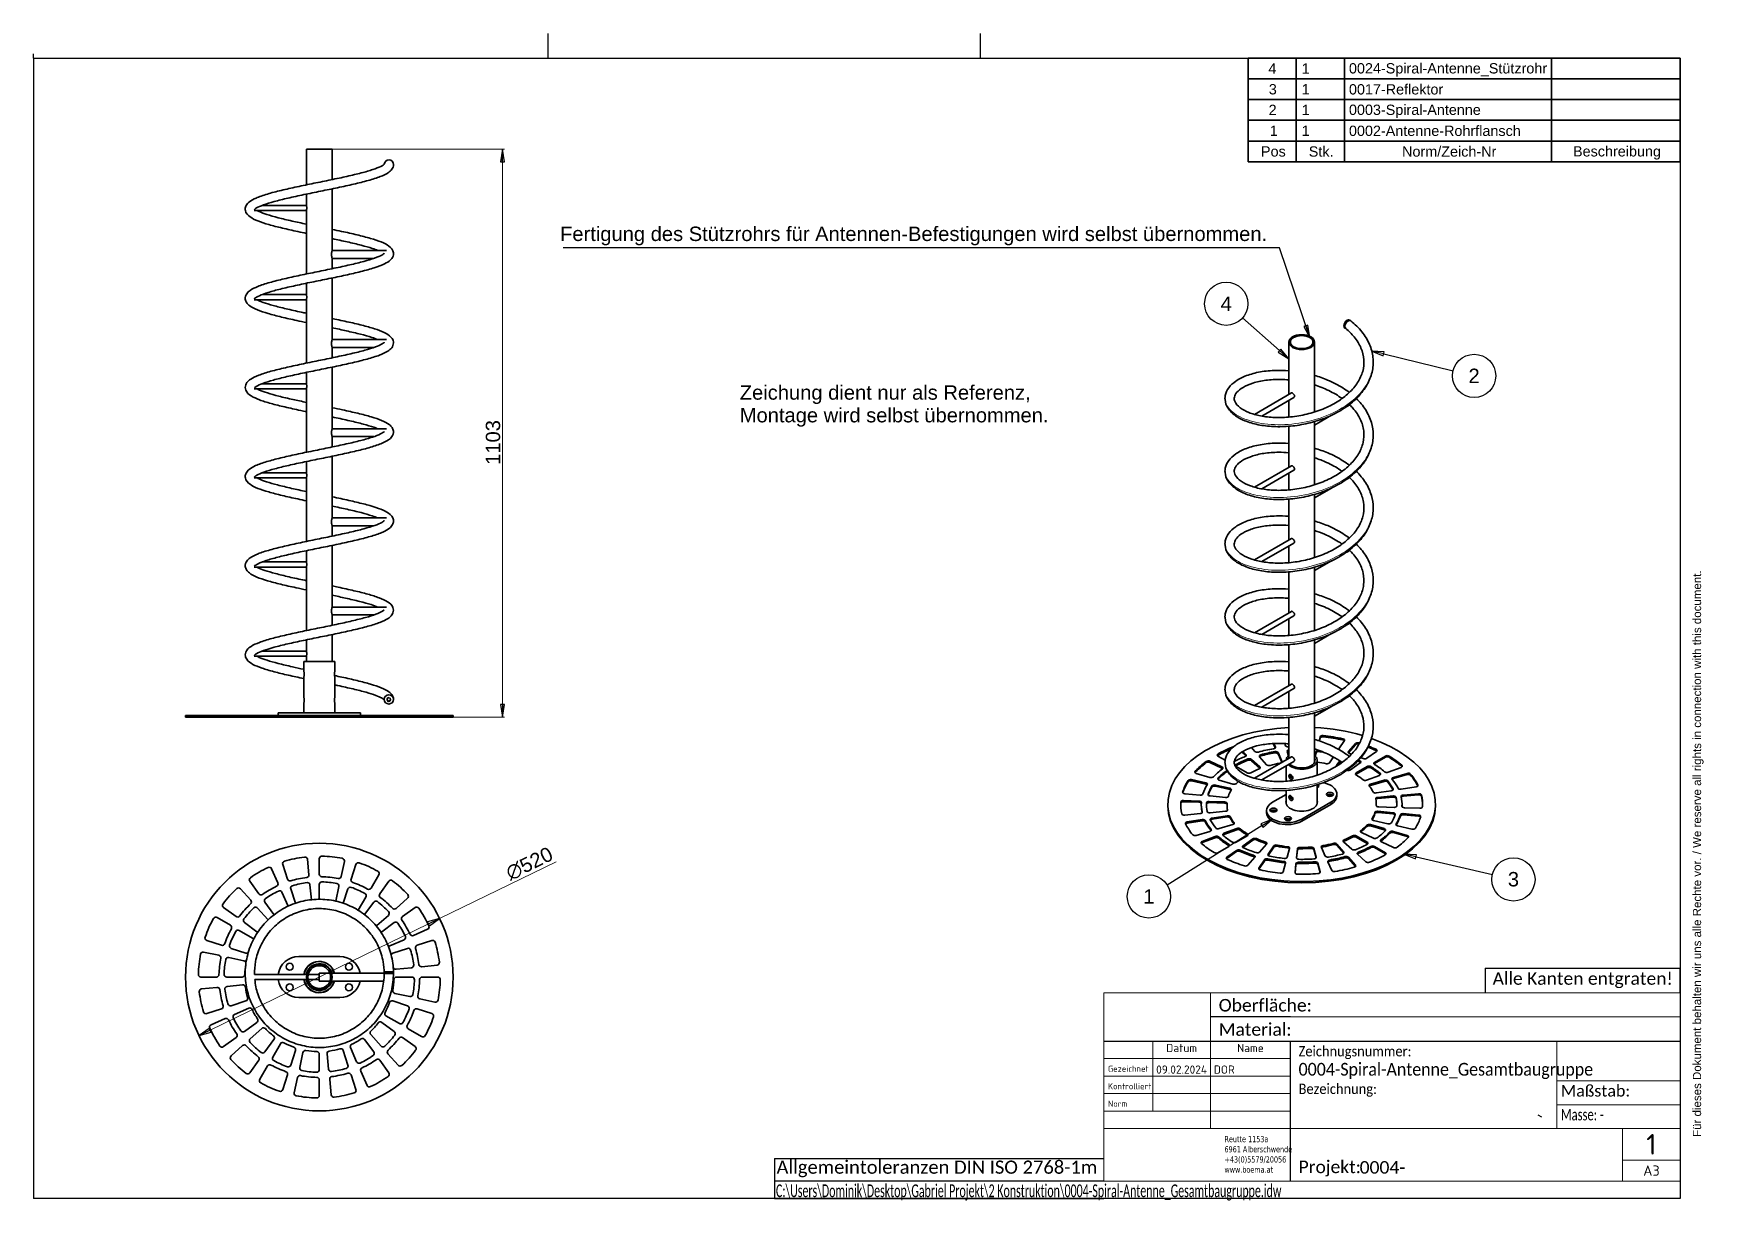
# Model space of a CAD drawing. Header units: millimetres. Extents: x 80 to 3325, y 76 to 2344.
import ezdxf
from ezdxf.enums import TextEntityAlignment as Align

# ---------------------------------------------------------------- set-up
doc = ezdxf.new("R2010")
doc.units = ezdxf.units.MM
doc.header["$LTSCALE"] = 8
for name, color, linetype, lineweight in [('AM_0', 7, 'Continuous', 35), ('AM_6', 7, 'Continuous', 35), ('Schriftkopf', 7, 'Continuous', 9)]:
    doc.layers.add(name, color=color, linetype=linetype, lineweight=lineweight)
for name, color, linetype, lineweight, true_color in [('AM_4', 3, 'Continuous', 25, 0x00ff00), ('AM_5', 3, 'Continuous', 25, 0x00ff00), ('AM_TANG', 171, 'Continuous', 18, 0x8080ff), ('Skizziergeometrie(Böma)', 179, 'Continuous', 30, 0x262659), ('Symbole(Böma)', 179, 'Continuous', 15, 0x262659)]:
    doc.layers.add(name, color=color, linetype=linetype, lineweight=lineweight, true_color=true_color)
doc.styles.add('Böma', font='calibri.ttf')
doc.styles.add('Textstil10', font='isocpeur.ttf')
doc.styles.add('Textstil11', font='isocpeur.ttf')
doc.styles.add('Textstil8', font='isocpeur.ttf')
doc.styles.add('Textstil9', font='isocpeur.ttf')
doc.styles.add('Textstil97', font='calibri.ttf', dxfattribs={"width": 0.6})
doc.styles.add('WEC-2_5', font='arial.ttf')
doc.styles.add('WEC-3_5', font='arial.ttf')
doc.dimstyles.new('M WEC_BEM$7', dxfattribs={"dimscale": 8, "dimtxt": 3.5, "dimasz": 3, "dimexe": 0.5, "dimexo": 0, "dimgap": 0.5, "dimtad": 1, "dimrnd": 1e-08, "dimtxsty": 'WEC-3_5', "dimblk": 'Filled-1', "dimcen": 0.09, "dimdle": 12, "dimclrd": 256, "dimclre": 256, "dimclrt": 7, "dimadec": 1, "dimazin": 2, "dimtfac": 0.571429, "dimtdec": 3, "dimtmove": 0, "dimatfit": 3, "dimldrblk": 'Filled-1', "dimfxl": 1, "dimtolj": 1, "dimlwd": 25, "dimlwe": 15, "dimarcsym": 0})
doc.dimstyles.new('WEC_BEM', dxfattribs={"dimscale": 8, "dimtxt": 3.5, "dimasz": 3, "dimexe": 0.5, "dimexo": 0, "dimgap": 0.5, "dimtad": 1, "dimrnd": 1e-08, "dimtxsty": 'WEC-3_5', "dimblk": 'Filled-1', "dimcen": 0.09, "dimdle": 12, "dimclrd": 256, "dimclre": 256, "dimclrt": 7, "dimadec": 1, "dimazin": 2, "dimtfac": 0.571429, "dimtdec": 3, "dimtmove": 0, "dimatfit": 3, "dimldrblk": 'Filled-1', "dimfxl": 1, "dimtolj": 1, "dimlwd": 15, "dimlwe": 15, "dimarcsym": 0})

msp = doc.modelspace()

# ---------------------------------------------------------------- texts
at = {"layer": 'AM_5', "color": 7, "insert": (1103.3466, 1932.1706), "char_height": 28, "width": 1373.878021, "attachment_point": 7, "style": 'WEC-3_5'}
msp.add_mtext('\\fArial|b0|i0;Fertigung des Stützrohrs für Antennen-Befestigungen wird selbst übernommen.', dxfattribs=at)
at = {"layer": 'AM_6', "color": 7, "insert": (1452.528, 1660.349), "char_height": 28, "width": 599.951248, "attachment_point": 1, "line_spacing_factor": 0.944221, "style": 'WEC-3_5'}
msp.add_mtext('\\fArial|b0|i0;Zeichung dient nur als Referenz, \\P\\fArial|b0|i0;Montage wird selbst übernommen.', dxfattribs=at)

# ---------------------------------------------------------------- blocks, each defined once
blk = doc.blocks.new('Ränder A3')
at = {"layer": 'Skizziergeometrie(Böma)'}
for p, q in [((10, 287), (410, 287)), ((10, 287), (10, 10)), ((410, 287), (410, 10)), ((375.42, 30.34), (376.34, 29.9)), ((410, 10), (10, 10))]:
    blk.add_line(p, q, dxfattribs=at)
at = {"layer": 'Symbole(Böma)', "color": 179, "true_color": 0x262659, "insert": (413.07, 25), "char_height": 2, "width": 146.4494, "attachment_point": 1, "rotation": 90, "style": 'Böma'}
blk.add_mtext('\\fArial|b0|i0;{\\H2.0000;Für dieses Dokument behalten wir uns alle Rechte vor. / We reserve all rights in connection with this document.}', dxfattribs=at)
blk = doc.blocks.new('Schriftfelder Böma Projekt')
at = {"layer": 'AM_0', "lineweight": 18}
for p, q in [((328.4, 127.9), (328.4, 106.65)), ((328.4, 118.25), (358.4, 118.25)), ((328.4, 112.45), (358.4, 112.45))]:
    blk.add_line(p, q, dxfattribs=at)
at = {"layer": 'AM_0', "lineweight": 25}
for p, q in [((138.4, 99.4), (218.4, 99.4)), ((138.4, 99.4), (138.4, 89.65)), ((218.4, 93.9), (138.4, 93.9)), ((138.4, 89.65), (218.4, 89.65))]:
    blk.add_line(p, q, dxfattribs=at)
at = {"layer": 'Schriftkopf', "lineweight": 9}
blk.add_line((358.4, 139.65), (218.4, 139.65), dxfattribs=at)
at = {"layer": 'Schriftkopf'}
for p, q in [((218.4, 93.9), (218.4, 139.65)), ((244.3, 127.9), (244.3, 139.65)), ((358.4, 89.65), (358.4, 139.65)), ((263.7, 133.77), (358.4, 133.77)), ((230.3, 110.9), (230.3, 127.9)), ((244.3, 106.65), (244.3, 127.9)), ((218.4, 123.65), (263.7, 123.65)), ((218.4, 119.4), (263.7, 119.4)), ((218.4, 115.15), (263.7, 115.15)), ((218.4, 110.9), (263.7, 110.9)), ((218.4, 106.65), (358.4, 106.65)), ((344.4, 93.9), (344.4, 106.65)), ((344.4, 99.02), (358.4, 99.02)), ((218.4, 93.9), (263.7, 93.9)), ((263.7, 93.9), (358.4, 93.9)), ((218.4, 89.65), (358.4, 89.65))]:
    blk.add_line(p, q, dxfattribs=at)
at = {"layer": 'Skizziergeometrie(Böma)'}
for p, q in [((311.05, 145.65), (311.05, 139.65)), ((311.05, 145.65), (358.4, 145.65)), ((358.4, 139.65), (358.4, 145.67)), ((263.7, 133.77), (244.3, 133.77)), ((218.4, 127.9), (358.4, 127.9)), ((263.7, 93.9), (263.7, 127.9))]:
    blk.add_line(p, q, dxfattribs=at)
at = {"layer": 'AM_6', "color": 7, "insert": (138.9, 98.9), "char_height": 3.2, "attachment_point": 1, "style": 'WEC-3_5'}
blk.add_mtext('\\fCalibri|b0|i0;{\\H3.2000;Allgemeintoleranzen DIN ISO 2768-1m}', dxfattribs=at)
at = {"layer": 'Schriftkopf', "style": 'Textstil11'}
for s, p in [('Datum', (237.3, 124.65)), ('Name', (254, 124.65))]:
    blk.add_text(s, height=2, dxfattribs=at).set_placement(p, align=Align.BOTTOM_CENTER)
at = {"layer": 'Schriftkopf', "style": 'Textstil10'}
for s, p in [('Gezeichnet', (219.4, 120)), ('Kontrolliert', (219.4, 115.75)), ('Norm', (219.4, 111.5))]:
    blk.add_text(s, height=1.5, dxfattribs=at).set_placement(p, align=Align.BOTTOM_LEFT)
at = {"layer": 'Schriftkopf'}
for tag, p, height, style in [('ERSTELLUNGSDATUM_001', (231.1, 120), 2, 'Textstil11'), ('AUTOR_001', (245.1, 120), 2, 'Textstil11'), ('Blattnummer_001', (350.15, 100.34), 5, 'Textstil8'), ('Blattgröße_001', (349.4, 95.21), 2.5, 'Textstil9')]:
    blk.add_attdef(tag, p, '', height=height, dxfattribs=dict(at, style=style))
at = {"layer": 'Schriftkopf', "style": 'Textstil11'}
for tag, p in [('KONTROLLDATUM', (231.3, 115.75)), ('KONTROLLIERT_VON', (245.3, 115.75)), ('GENEHM.DAT._KONSTR.', (231.3, 111.5)), ('KONSTR._GEN._VON', (245.3, 111.5))]:
    blk.add_attdef(tag, text='', height=2, dxfattribs=at).set_placement(p, align=Align.BOTTOM_LEFT)
at = {"layer": 'Symbole(Böma)', "color": 179, "true_color": 0x262659, "attachment_point": 1, "style": 'Böma'}
for s, insert, char_height in [('Alle Kanten entgraten!', (312.83, 144.65), 3.05), ('\\fCalibri|b0|i0;Oberfläche: ', (246.3, 138.15), 3.05), ('Material: ', (246.3, 132.27), 3.05), ('\\fCalibri|b0|i0;{\\H2.8000;Maßstab:}', (329.4, 117.25), 2.8), ('Projekt:', (265.7, 98.9), 3.05)]:
    blk.add_mtext(s, dxfattribs=dict(at, insert=insert, char_height=char_height))
for s, insert, char_height, line_spacing_factor in [('{\\H0.81967x;\\W0.9;Zeichnugsnummer:\\P\\H1.24x;0004-Spiral-Antenne_Gesamtbaugruppe\\H1.12903x;\\P\\H0.71429x;Bezeichnung:\\H1.24x;\\P}', (265.7, 126.7), 3.05, 0.978242), ('\\fTahoma|b0|i0;\\W0.80;{\\H1.5000;Reutte 1153a\\P}\\fTahoma|b0|i0;\\W0.80;{\\H1.5000;6961 Alberschwende\\P}\\fTahoma|b0|i0;\\W0.80;{\\H1.5000;+43(0)5579/20056\\P}\\fTahoma|b0|i0;\\W0.80;{\\H1.5000;www.boema.at}', (247.7, 104.87), 1.5, 0.987884)]:
    blk.add_mtext(s, dxfattribs=dict(at, insert=insert, char_height=char_height, line_spacing_factor=line_spacing_factor))
at = {"layer": 'Symbole(Böma)', "color": 179, "true_color": 0x262659, "insert": (329.4, 111.46), "char_height": 2.8, "width": 41.4313, "attachment_point": 1, "style": 'Böma'}
blk.add_mtext('\\fCalibri|b0|i0;\\W0.70;{\\H2.8000;Masse: -}', dxfattribs=at)
at = {"layer": 'Symbole(Böma)', "color": 179, "true_color": 0x262659, "style": 'Böma'}
for tag, p in [('DARSTELLUNG', (270.68, 137.69)), ('Kunde', (308.7, 98.8))]:
    blk.add_attdef(tag, text='', height=3.05, dxfattribs=at).set_placement(p, align=Align.TOP_LEFT)
blk.add_attdef('PROJEKT_001', (280.53, 95.72), '', height=3.05, dxfattribs=at)
at = {"layer": 'Symbole(Böma)', "color": 179, "true_color": 0x262659, "style": 'Textstil97', "width": 0.6}
blk.add_attdef('DATEINAME_UND_PFAD_001', (138.76, 90.01), '', height=3.1, dxfattribs=at)
blk = doc.blocks.new('Faltmarken_A3')
at = {"layer": 'Skizziergeometrie(Böma)'}
for p, q in [((125, 0), (125, 6)), ((230, 0), (230, 6)), ((0, 0), (0, 1))]:
    blk.add_line(p, q, dxfattribs=at)
blk = doc.blocks.new('Bauteilliste')
at = {"layer": 'AM_6'}
for p, q in [((410, 287), (305.03, 287)), ((305.03, 287), (305.03, 266.86)), ((316.75, 287), (316.75, 266.86)), ((328.48, 287), (328.48, 266.86)), ((378.74, 287), (378.74, 266.86)), ((410, 287), (410, 266.86)), ((410, 281.96), (305.03, 281.96)), ((410, 276.93), (305.03, 276.93)), ((410, 271.89), (305.03, 271.89)), ((410, 266.86), (305.03, 266.86)), ((305.03, 261.82), (305.03, 266.86)), ((316.75, 261.82), (316.75, 266.86)), ((328.48, 261.82), (328.48, 266.86)), ((378.74, 261.82), (378.74, 266.86)), ((410, 261.82), (410, 266.86)), ((410, 261.82), (305.03, 261.82))]:
    blk.add_line(p, q, dxfattribs=at)
at = {"layer": 'AM_6', "color": 7, "char_height": 2.5, "attachment_point": 7, "style": 'WEC-2_5'}
for s, insert in [('4', (309.96, 283.23)), ('1', (318.05, 283.23)), ('0024-Spiral-Antenne_Stützrohr', (329.53, 282.52)), ('3', (310.07, 278.15)), ('1', (318.05, 278.19)), ('0017-Reflektor', (329.53, 278.13)), ('2', (310.02, 273.16)), ('1', (318.05, 273.16)), ('0003-Spiral-Antenne', (329.53, 272.45)), ('1', (310.32, 268.12)), ('1', (318.05, 268.12)), ('0002-Antenne-Rohrflansch', (329.53, 268.06)), ('Pos', (308.16, 263.05)), ('Stk.', (319.77, 263.03)), ('Norm/Zeich-Nr', (342.44, 263.03)), ('Beschreibung', (383.96, 262.36))]:
    blk.add_mtext(s, dxfattribs=dict(at, insert=insert))
blk = doc.blocks.new('Filled-1')
at = {"color": 0}
for p, q in [((0, 0), (-1, 0.17)), ((-1, 0.17), (-1, -0.17)), ((-1, 0), (0, 0)), ((-1, -0.17), (0, 0))]:
    blk.add_line(p, q, dxfattribs=at)
at = {"color": 0, "flags": 128}
blk.add_lwpolyline([(-1, -0.17), (0, 0), (-1, 0.17), (-1, -0.17)], dxfattribs=at)
at = {"color": 0}
blk.add_solid([(-1, -0.17), (0, 0), (-1, 0.17), (-1, -0.17)], dxfattribs=at)
blk = doc.blocks.new('*D20')
at = {"layer": 'AM_5', "linetype": 'Continuous', "lineweight": 15, "transparency": 16777216}
for p, q in [((660.6, 2118.8), (995.6, 2118.8)), ((991.6, 1039.8), (991.6, 2094.8)), ((895.6, 1015.8), (995.6, 1015.8))]:
    blk.add_line(p, q, dxfattribs=at)
at = {"layer": 'Defpoints', "color": 0, "linetype": 'Continuous', "transparency": 16777216}
for p in [(660.6, 2118.8), (991.6, 2118.8), (895.6, 1015.8)]:
    blk.add_point(p, dxfattribs=at)
at = {"layer": 'AM_5', "linetype": 'Continuous', "lineweight": 15, "transparency": 16777216, "xscale": 24, "yscale": 24, "zscale": 24}
for p, rotation in [((991.6, 2118.8), 90), ((991.6, 1015.8), 270)]:
    blk.add_blockref('Filled-1', p, dxfattribs=dict(at, rotation=rotation))
at = {"layer": 'AM_5', "color": 7, "linetype": 'Continuous', "lineweight": 18, "transparency": 16777216, "insert": (959, 1505.7), "char_height": 28, "attachment_point": 1, "rotation": 90, "style": 'WEC-3_5'}
blk.add_mtext('\\A1;1103', dxfattribs=at)
blk = doc.blocks.new('*D21')
at = {"layer": 'AM_5', "linetype": 'Continuous', "lineweight": 15, "transparency": 16777216}
for p, q in [((869.3, 624.4), (1095.8, 734.7)), ((423.4, 407.2), (847.7, 613.9))]:
    blk.add_line(p, q, dxfattribs=at)
at = {"layer": 'Defpoints', "color": 0, "linetype": 'Continuous', "transparency": 16777216}
for p in [(869.3, 624.4), (401.8, 396.7)]:
    blk.add_point(p, dxfattribs=at)
at = {"layer": 'AM_5', "linetype": 'Continuous', "lineweight": 15, "transparency": 16777216, "xscale": 24, "yscale": 24, "zscale": 24}
for p, rotation in [((869.3, 624.4), 25.96400682784528), ((401.8, 396.7), 205.9640068278453)]:
    blk.add_blockref('Filled-1', p, dxfattribs=dict(at, rotation=rotation))
at = {"layer": 'AM_5', "color": 7, "linetype": 'Continuous', "lineweight": 18, "transparency": 16777216, "insert": (994.3, 723.3), "char_height": 28, "attachment_point": 1, "rotation": 25.964, "style": 'WEC-3_5'}
blk.add_mtext('\\A1;∅520', dxfattribs=at)
blk = doc.blocks.new('Positionsnummer1')
at = {"layer": 'AM_5', "linetype": 'Continuous', "lineweight": 25}
for p, q in [((337.99, 215.16), (335.07, 215.86)), ((338.11, 215.64), (335.07, 215.86)), ((335.07, 215.86), (337.87, 214.67)), ((337.87, 214.67), (338.11, 215.64)), ((337.99, 215.16), (354.84, 211.07))]:
    blk.add_line(p, q, dxfattribs=at)
at = {"layer": 'AM_5', "linetype": 'Continuous', "lineweight": 25, "flags": 128}
blk.add_lwpolyline([(338.11, 215.64), (335.07, 215.86), (337.87, 214.67), (338.11, 215.64)], dxfattribs=at)
at = {"layer": 'AM_5'}
blk.add_circle((359.93, 209.83), 5.25, dxfattribs=at)
blk.add_solid([(338.11, 215.64), (335.07, 215.86), (337.87, 214.67), (338.11, 215.64)], dxfattribs=at)
at = {"layer": 'AM_5', "color": 7, "insert": (359.93, 209.83), "char_height": 3.5, "attachment_point": 5, "style": 'WEC-3_5'}
blk.add_mtext('2', dxfattribs=at)
blk = doc.blocks.new('Positionsnummer2')
at = {"layer": 'AM_5', "linetype": 'Continuous', "lineweight": 25}
for p, q in [((345.82, 92.99), (342.9, 93.67)), ((345.94, 93.48), (342.9, 93.67)), ((342.9, 93.67), (345.71, 92.51)), ((345.71, 92.51), (345.94, 93.48)), ((345.82, 92.99), (364.39, 88.7))]:
    blk.add_line(p, q, dxfattribs=at)
at = {"layer": 'AM_5', "linetype": 'Continuous', "lineweight": 25, "flags": 128}
blk.add_lwpolyline([(345.94, 93.48), (342.9, 93.67), (345.71, 92.51), (345.94, 93.48)], dxfattribs=at)
at = {"layer": 'AM_5'}
blk.add_circle((369.48, 87.53), 5.25, dxfattribs=at)
blk.add_solid([(345.94, 93.48), (342.9, 93.67), (345.71, 92.51), (345.94, 93.48)], dxfattribs=at)
at = {"layer": 'AM_5', "color": 7, "insert": (369.48, 87.56), "char_height": 3.5, "attachment_point": 5, "style": 'WEC-3_5'}
blk.add_mtext('3', dxfattribs=at)
blk = doc.blocks.new('Positionsnummer3')
at = {"layer": 'AM_5', "linetype": 'Continuous', "lineweight": 25}
for p, q in [((310.98, 102.19), (308.17, 101.02)), ((308.44, 100.6), (310.98, 102.19)), ((308.7, 100.17), (310.98, 102.19)), ((308.44, 100.6), (285.38, 86.16)), ((308.17, 101.02), (308.7, 100.17))]:
    blk.add_line(p, q, dxfattribs=at)
at = {"layer": 'AM_5', "linetype": 'Continuous', "lineweight": 25, "flags": 128}
blk.add_lwpolyline([(308.7, 100.17), (310.98, 102.19), (308.17, 101.02), (308.7, 100.17)], dxfattribs=at)
at = {"layer": 'AM_5'}
blk.add_circle((280.94, 83.39), 5.25, dxfattribs=at)
blk.add_solid([(308.7, 100.17), (310.98, 102.19), (308.17, 101.02), (308.7, 100.17)], dxfattribs=at)
at = {"layer": 'AM_5', "color": 7, "insert": (280.94, 83.39), "char_height": 3.5, "attachment_point": 5, "style": 'WEC-3_5'}
blk.add_mtext('1', dxfattribs=at)
blk = doc.blocks.new('Positionsnummer4')
at = {"layer": 'AM_5', "linetype": 'Continuous', "lineweight": 25}
for p, q in [((312.67, 215.95), (303.66, 223.89)), ((313, 216.33), (312.34, 215.58)), ((312.34, 215.58), (314.92, 213.97)), ((312.67, 215.95), (314.92, 213.97)), ((314.92, 213.97), (313, 216.33))]:
    blk.add_line(p, q, dxfattribs=at)
at = {"layer": 'AM_5', "linetype": 'Continuous', "lineweight": 25, "flags": 128}
blk.add_lwpolyline([(312.34, 215.58), (314.92, 213.97), (313, 216.33), (312.34, 215.58)], dxfattribs=at)
at = {"layer": 'AM_5'}
blk.add_circle((299.73, 227.35), 5.25, dxfattribs=at)
blk.add_solid([(312.34, 215.58), (314.92, 213.97), (313, 216.33), (312.34, 215.58)], dxfattribs=at)
at = {"layer": 'AM_5', "color": 7, "insert": (299.73, 227.35), "char_height": 3.5, "attachment_point": 5, "style": 'WEC-3_5'}
blk.add_mtext('4', dxfattribs=at)

# ---------------------------------------------------------------- dimensions: what is measured, and where the dimension line sits
at = {"layer": 'AM_5', "linetype": 'Continuous', "lineweight": 18}
dim = msp.add_linear_dim(base=(991.5628, 2118.8229), p1=(895.5628, 1015.8229), p2=(660.5628, 2118.8229), angle=90, dimstyle='WEC_BEM', override={"dimgap": 0.5, "dimdec": 2, "dimtol": 0, "dimlim": 0, "dimtp": 0, "dimtm": 0, "dimtdec": 3, "dimtofl": 0, "dimatfit": 1}, dxfattribs=at)
dim.commit()
dim.dimension.update_dxf_attribs({"geometry": '*D20', "text_midpoint": (991.5628, 1546.1567), "dimtype": 160})
dim = msp.add_diameter_dim_2p(p1=(401.8048, 396.7384), p2=(869.3208, 624.3978), dimstyle='WEC_BEM', override={"dimgap": 0.5, "dimdec": 2, "dimlfac": 1, "dimtol": 0, "dimlim": 0, "dimtp": 0, "dimtm": 0, "dimtdec": 3, "dimatfit": 2}, dxfattribs=at)
dim.commit()
dim.dimension.update_dxf_attribs({"geometry": '*D21', "text_midpoint": (1050.7337, 712.7377), "dimtype": 163})

# ---------------------------------------------------------------- linework, layer by layer
at = {"layer": 'AM_0'}
for p, q in [((660.5628, 2118.8229), (610.5628, 2118.8229)), ((610.5628, 2049.7939), (610.5628, 2118.8229)), ((660.5628, 2060.0628), (660.5628, 2118.8229)), ((610.5628, 2009.8229), (610.5628, 2031.7806)), ((660.5628, 1922.3477), (660.5628, 2042.0496)), ((610.5628, 1999.8229), (508.6951, 1999.8229)), ((610.5628, 2009.8229), (524.4038, 2009.8229)), ((610.5628, 1876.5939), (610.5628, 1999.8229)), ((660.5628, 1922.3477), (765.9653, 1922.3477)), ((660.5628, 1906.8982), (741.4938, 1906.8982)), ((660.5628, 1886.8628), (660.5628, 1906.8982)), ((610.5628, 1836.6229), (610.5628, 1858.5805)), ((660.5628, 1749.1477), (660.5628, 1868.8496)), ((610.5628, 1826.6229), (508.6951, 1826.6229)), ((610.5628, 1836.6229), (524.4056, 1836.6229)), ((610.5628, 1703.3939), (610.5628, 1826.6229)), ((2637.2409, 1787.1379), (2639.3622, 1785.9131)), ((2628.2409, 1771.5494), (2630.1429, 1770.4513)), ((660.5628, 1749.1477), (765.9653, 1749.1477)), ((660.5628, 1733.6982), (741.4928, 1733.6982)), ((660.5628, 1713.6628), (660.5628, 1733.6982)), ((2519.3936, 1642.4968), (2519.3936, 1744.2377)), ((2569.3936, 1608.3191), (2569.3936, 1744.2377)), ((660.5628, 1575.9477), (660.5628, 1695.6496)), ((610.5628, 1663.4229), (524.4009, 1663.4229)), ((610.5628, 1663.4229), (610.5628, 1685.3806)), ((610.5628, 1653.4229), (508.6951, 1653.4229)), ((610.5628, 1530.1939), (610.5628, 1653.4229)), ((2524.3936, 1645.3835), (2452.4174, 1603.828)), ((2529.3936, 1636.7233), (2466.6766, 1600.5136)), ((2519.3936, 1598.4455), (2519.3936, 1630.9498)), ((2569.3936, 1583.023), (2602.5299, 1602.1543)), ((2631.9774, 1619.1558), (2637.6627, 1622.4382)), ((660.5628, 1575.9477), (765.9653, 1575.9477)), ((660.5628, 1560.4982), (741.4916, 1560.4982)), ((660.5628, 1540.4628), (660.5628, 1560.4982)), ((2519.3936, 1501.0796), (2519.3936, 1580.637)), ((2569.3936, 1466.9013), (2569.3936, 1589.7519)), ((610.5628, 1490.2229), (610.5628, 1512.1806)), ((660.5628, 1402.7477), (660.5628, 1522.4497)), ((2524.3936, 1503.9663), (2452.4168, 1462.4105)), ((2529.3936, 1495.3061), (2466.6764, 1459.0963)), ((610.5628, 1480.2229), (508.6951, 1480.2229)), ((610.5628, 1490.2229), (524.4057, 1490.2229)), ((610.5628, 1356.9939), (610.5628, 1480.2229)), ((2519.3936, 1457.0292), (2519.3936, 1489.5326)), ((2569.3936, 1441.6058), (2602.5298, 1460.737)), ((2631.9775, 1477.7386), (2637.6627, 1481.021)), ((2519.3936, 1359.6624), (2519.3936, 1439.2198)), ((2569.3936, 1325.4831), (2569.3936, 1448.3347)), ((660.5628, 1402.7477), (765.9653, 1402.7477)), ((660.5628, 1387.2982), (741.4937, 1387.2982)), ((660.5628, 1367.2628), (660.5628, 1387.2982)), ((610.5628, 1317.0229), (610.5628, 1338.9806)), ((660.5628, 1229.5477), (660.5628, 1349.2497)), ((2524.3936, 1362.5491), (2452.4156, 1320.9926)), ((2529.3936, 1353.8889), (2466.6776, 1317.6797)), ((2519.3936, 1315.6127), (2519.3936, 1348.1154)), ((2631.9775, 1336.3214), (2637.6627, 1339.6038)), ((610.5628, 1307.0229), (508.6951, 1307.0229)), ((610.5628, 1317.0229), (524.4092, 1317.0229)), ((610.5628, 1183.794), (610.5628, 1307.0229)), ((2569.3936, 1300.1886), (2602.5298, 1319.3198)), ((2569.3936, 1184.0651), (2569.3936, 1306.9175)), ((2519.3936, 1218.2452), (2519.3936, 1297.8026)), ((660.5628, 1229.5477), (765.9653, 1229.5477)), ((660.5628, 1214.0982), (741.4917, 1214.0982)), ((660.5628, 1194.0629), (660.5628, 1214.0982)), ((2524.3936, 1221.1319), (2452.4144, 1179.5747)), ((2529.3936, 1212.4717), (2466.6788, 1176.2632)), ((2519.3936, 1174.1957), (2519.3936, 1206.6982)), ((660.5628, 1123.8229), (660.5628, 1176.0496)), ((2569.3936, 1158.7714), (2602.5298, 1177.9026)), ((2631.9775, 1194.9042), (2637.6627, 1198.1866)), ((610.5628, 1143.8229), (524.403, 1143.8229)), ((610.5628, 1143.8229), (610.5628, 1165.7806)), ((2519.3936, 1076.828), (2519.3936, 1156.3854)), ((2569.3936, 1042.648), (2569.3936, 1165.5003)), ((610.5628, 1133.8229), (508.6951, 1133.8229)), ((665.5628, 1123.8229), (605.5628, 1123.8229)), ((605.5628, 1104.3229), (605.5628, 1123.8229)), ((610.5628, 1123.8229), (610.5628, 1133.8229)), ((665.5628, 1104.3229), (665.5628, 1123.8229)), ((605.5628, 1054.3229), (605.5628, 1093.3229)), ((665.5628, 1054.3229), (665.5628, 1093.3229)), ((2524.3936, 1079.7147), (2452.4143, 1038.1574)), ((2529.3936, 1071.0545), (2466.6794, 1034.8464)), ((605.5628, 1023.8229), (605.5628, 1043.3229)), ((665.5628, 1023.8229), (665.5628, 1043.3229)), ((2519.3936, 1032.7781), (2519.3936, 1065.281)), ((2631.9775, 1053.487), (2637.6627, 1056.7693)), ((375.5628, 1018.8229), (895.5628, 1018.8229)), ((375.5628, 1015.8229), (375.5628, 1018.8229)), ((375.5628, 1015.8229), (895.5628, 1015.8229)), ((555.5628, 1023.8229), (595.5628, 1023.8229)), ((555.5628, 1018.8229), (555.5628, 1023.8229)), ((675.5628, 1023.8229), (595.5628, 1023.8229)), ((675.5628, 1023.8229), (715.5628, 1023.8229)), ((715.5628, 1018.8229), (715.5628, 1023.8229)), ((895.5628, 1015.8229), (895.5628, 1018.8229)), ((2519.3936, 935.4107), (2519.3936, 1014.9682)), ((2569.3936, 1017.3542), (2602.5298, 1036.4854)), ((2569.3936, 927.7004), (2569.3936, 1024.0831)), ((2578.2848, 969.6331), (2580.3651, 977.2161)), ((2580.3651, 974.7666), (2578.9003, 969.4273)), ((2436.1261, 940.6868), (2428.1895, 947.8007)), ((2429.7975, 948.8089), (2436.1261, 943.1363)), ((2453.6239, 948.9438), (2446.8814, 956.5839)), ((2493.1128, 955.8086), (2489.2634, 964.2283)), ((2490.3579, 964.2838), (2493.3667, 957.7027)), ((2498.4728, 946.5342), (2506.1327, 929.7795)), ((2505.8788, 927.8854), (2498.4728, 944.0847)), ((2513.1165, 960.1042), (2511.9878, 964.2188)), ((2518.4805, 940.5511), (2516.2463, 948.6954)), ((2570.3068, 940.5511), (2572.541, 948.6954)), ((2572.541, 946.2459), (2570.8305, 940.0108)), ((2627.5989, 969.8545), (2616.7405, 953.7033)), ((2635.1634, 948.9438), (2648.7868, 964.3807)), ((2648.7868, 961.9312), (2635.1634, 946.4943)), ((2689.7686, 948.9523), (2670.797, 935.5289)), ((2366.2333, 930.0237), (2389.4834, 919.0705)), ((2389.4834, 916.621), (2366.2333, 927.5742)), ((2395.7107, 931.9336), (2381.7975, 939.9663)), ((2438.3866, 907.2946), (2417.1635, 919.5477)), ((2446.96, 933.4254), (2463.2127, 918.8574)), ((2463.2127, 916.4079), (2446.96, 930.9759)), ((2524.3936, 938.2975), (2452.4155, 896.7409)), ((2476.3329, 923.212), (2462.7069, 938.6518)), ((2529.3936, 929.6372), (2466.6791, 893.429)), ((2514.3936, 890.9876), (2514.3936, 920.977)), ((2574.3936, 902.8777), (2574.3936, 931.8236)), ((2606.2671, 938.1246), (2598.6406, 926.7807)), ((2612.4544, 923.212), (2618.818, 930.4227)), ((2620.1654, 929.5), (2612.4544, 920.7625)), ((2658.1484, 926.5792), (2639.1731, 913.1532)), ((2650.4007, 907.2946), (2671.6237, 919.5477)), ((2671.6237, 917.0983), (2650.4007, 904.8451)), ((2685.7708, 927.7156), (2706.9898, 939.9663)), ((2706.9898, 937.5168), (2685.7708, 925.2661)), ((2737.7081, 917.9815), (2712.4803, 908.5997)), ((2330.0297, 894.13), (2358.0045, 887.8609)), ((2358.0045, 885.4114), (2330.0297, 891.6805)), ((2366.248, 898.4973), (2339.5106, 906.3628)), ((2376.6557, 883.6812), (2404.6358, 877.4109)), ((2404.6358, 874.9614), (2376.6557, 881.2317)), ((2410.8169, 885.3863), (2384.0744, 893.2533)), ((2574.3936, 846.9985), (2574.3936, 884.1762)), ((2695.6606, 902.3448), (2670.428, 892.9612)), ((2677.9703, 885.3863), (2704.7129, 893.2533)), ((2704.7129, 890.8038), (2677.9703, 882.9368)), ((2722.5392, 898.4973), (2749.2767, 906.3628)), ((2749.2767, 903.9133), (2722.5392, 896.0478)), ((2766.7245, 879.9735), (2737.7101, 875.5518)), ((2284.3936, 843.6419), (2284.3936, 846.0914)), ((2314.8096, 853.5339), (2344.7706, 852.5627)), ((2344.7706, 850.1132), (2314.8096, 851.0844)), ((2346.9177, 864.1493), (2317.279, 866.8595)), ((2349.3936, 846.0914), (2349.3936, 843.6419)), ((2364.7461, 851.9151), (2394.7128, 850.9437)), ((2394.7128, 848.4942), (2364.7461, 849.4656)), ((2396.3227, 859.6315), (2366.6783, 862.3423)), ((2399.3936, 846.0914), (2399.3936, 843.6419)), ((2487.8251, 850.1739), (2514.3936, 865.5133)), ((2514.3936, 846.9985), (2514.3936, 873.2077)), ((2600.9622, 850.1739), (2544.3936, 817.514)), ((2544.3936, 813.4315), (2600.9622, 846.0914)), ((2612.6779, 862.4213), (2612.6779, 866.5038)), ((2718.3657, 872.6038), (2689.3457, 868.1814)), ((2689.3936, 846.0914), (2689.3936, 843.7624)), ((2692.4646, 859.6315), (2722.1089, 862.3423)), ((2722.1089, 859.8928), (2692.4646, 857.182)), ((2739.3936, 846.0914), (2739.3936, 843.6419)), ((2741.8696, 864.1493), (2771.5083, 866.8595)), ((2771.5083, 864.41), (2741.8696, 861.6998)), ((2804.3936, 843.6419), (2804.3936, 846.0914)), ((2346.9177, 828.0336), (2317.279, 825.3233)), ((2322.0628, 812.2093), (2351.0772, 816.631)), ((2351.0772, 814.1815), (2322.0628, 809.7599)), ((2396.3227, 832.5513), (2366.6783, 829.8405)), ((2370.4216, 819.579), (2399.4416, 824.0015)), ((2399.4416, 821.552), (2370.4216, 817.1295)), ((2476.1094, 829.7615), (2476.1094, 833.844)), ((2712.1316, 808.5016), (2684.1515, 814.7719)), ((2692.4646, 832.5513), (2722.1089, 829.8405)), ((2722.1089, 827.391), (2692.4646, 830.1018)), ((2724.0412, 840.2677), (2694.0745, 841.2391)), ((2741.8696, 828.0336), (2771.5083, 825.3233)), ((2771.5083, 822.8738), (2741.8696, 825.5841)), ((2773.9777, 838.6489), (2744.0167, 839.6201)), ((2366.248, 793.6855), (2339.5106, 785.82)), ((2351.0792, 774.2014), (2376.307, 783.5831)), ((2376.307, 781.1336), (2351.0792, 771.7519)), ((2410.8169, 806.7965), (2384.0744, 798.9295)), ((2393.1267, 789.8381), (2418.3593, 799.2216)), ((2418.3593, 796.7721), (2393.1267, 787.3886)), ((2438.3866, 784.8882), (2417.1635, 772.6351)), ((2430.6389, 765.6036), (2449.6141, 779.0296)), ((2650.4007, 784.8882), (2671.6237, 772.6351)), ((2671.6237, 770.1856), (2650.4007, 782.4387)), ((2683.8026, 780.4151), (2660.5481, 791.3704)), ((2677.9703, 806.7965), (2704.7129, 798.9295)), ((2704.7129, 796.4801), (2677.9703, 804.347)), ((2722.5392, 793.6855), (2749.2767, 785.82)), ((2749.2767, 783.3705), (2722.5392, 791.236)), ((2758.7575, 798.0528), (2730.7828, 804.3219)), ((2403.0165, 764.4673), (2381.7975, 752.2165)), ((2399.0186, 743.2305), (2417.9902, 756.654)), ((2417.9902, 754.2045), (2399.0186, 740.781)), ((2449.6141, 776.5801), (2430.6389, 763.1541)), ((2476.3329, 768.9709), (2462.7069, 753.531)), ((2479.2862, 749.2479), (2490.1467, 765.4022)), ((2490.1467, 762.9527), (2479.413, 746.9869)), ((2520.9415, 760.6026), (2516.2463, 743.4874)), ((2534.3067, 742.3718), (2535.9893, 759.6731)), ((2535.9893, 757.2236), (2534.4587, 741.4858)), ((2567.8458, 760.6026), (2572.541, 743.4874)), ((2572.2749, 742.008), (2567.8458, 758.1531)), ((2590.3145, 745.6486), (2582.6545, 762.4033)), ((2612.4544, 768.9709), (2626.0804, 753.531)), ((2626.0804, 751.0815), (2612.4544, 766.5214)), ((2641.8273, 758.7574), (2625.5746, 773.3255)), ((2668.9109, 734.4813), (2652.6612, 749.0465)), ((2685.7708, 764.4673), (2706.9898, 752.2165)), ((2706.9898, 749.767), (2685.7708, 762.0178)), ((2722.554, 762.1591), (2699.3039, 773.1124)), ((542.8197, 720.9813), (554.9227, 693.5221)), ((573.7787, 700.7199), (564.5057, 729.2594)), ((612.3801, 739.3421), (615.4054, 709.4869)), ((635.5628, 710.5056), (635.5628, 740.5137)), ((684.2098, 735.309), (677.8613, 705.9801)), ((697.3469, 700.7199), (706.6199, 729.2594)), ((2453.6239, 743.239), (2440.0005, 727.8021)), ((2461.1884, 722.3284), (2472.0468, 738.4796)), ((2472.0468, 736.0301), (2461.3151, 720.0674)), ((2513.1165, 732.0786), (2508.4222, 714.9667)), ((2531.5028, 713.541), (2533.1851, 730.839)), ((2533.1851, 728.3895), (2531.6549, 712.6549)), ((2575.6708, 732.0786), (2580.3651, 714.9667)), ((2580.0989, 713.4873), (2575.6708, 729.6291)), ((2603.0791, 717.7286), (2595.4206, 734.4801)), ((2635.1634, 743.239), (2648.7868, 727.8021)), ((2648.7868, 725.3526), (2635.1634, 740.7895)), ((482.3376, 682.0237), (502.3336, 659.6486)), ((518.0425, 672.3209), (500.4042, 696.598)), ((588.9843, 653.922), (579.9612, 681.6922)), ((617.4225, 689.5819), (620.3321, 660.8688)), ((635.5628, 661.6825), (635.5628, 690.4986)), ((673.6287, 686.426), (667.4993, 658.1092)), ((682.1526, 653.9566), (691.1644, 681.6922)), ((751.2776, 709.2766), (736.1767, 683.345)), ((753.0831, 672.3209), (770.7215, 696.598)), ((547.444, 631.8532), (529.8023, 656.135)), ((562.9921, 675.2146), (574.8792, 648.2454)), ((726.1087, 666.0559), (711.1137, 640.3062)), ((723.6816, 631.8532), (741.3233, 656.135)), ((807.0184, 663.7933), (784.6433, 643.7973)), ((436.8543, 626.2829), (462.7859, 611.182)), ((473.81, 628.0884), (449.5329, 645.7267)), ((515.6654, 644.7307), (535.6652, 622.3512)), ((769.7254, 630.4656), (747.346, 610.4657)), ((797.3156, 628.0884), (821.5928, 645.7267)), ((480.075, 601.1139), (506.0117, 586.0101)), ((514.2777, 598.6869), (489.9959, 616.3286)), ((756.8479, 598.6869), (781.1297, 616.3286)), ((845.976, 603.3112), (818.5168, 591.2082)), ((410.8219, 559.2151), (440.1508, 552.8666)), ((445.411, 572.3522), (416.8715, 581.6252)), ((492.9836, 556.8949), (464.4387, 566.1697)), ((800.2094, 583.1388), (772.745, 571.0334)), ((778.142, 556.8949), (806.6869, 566.1697)), ((825.7147, 572.3522), (854.2541, 581.6252)), ((459.7049, 548.6339), (489.0395, 542.2842)), ((595.5628, 550.5681), (675.5628, 550.5681)), ((779.6191, 520.6825), (761.6191, 520.6825)), ((761.6191, 520.6825), (761.6191, 517.6825)), ((779.6191, 520.6825), (779.6191, 517.6825)), ((814.5766, 528.7084), (784.7156, 525.6824)), ((864.3369, 533.7508), (834.4816, 530.7255)), ((435.6253, 510.5681), (405.6172, 510.5681)), ((406.7888, 487.3853), (436.644, 490.4107)), ((485.6462, 510.5681), (455.6323, 510.5681)), ((456.549, 492.4278), (486.41, 495.4537)), ((611.0679, 515.5681), (509.4695, 515.5681)), ((611.0679, 505.5681), (510.2028, 505.5681)), ((635.5628, 515.5681), (614.1385, 515.5681)), ((635.5628, 505.5681), (614.1385, 505.5681)), ((635.5628, 515.5681), (635.5628, 518.2928)), ((635.5628, 518.2928), (656.162, 518.2928)), ((635.5628, 505.5681), (635.5628, 515.5681)), ((635.5628, 502.8433), (635.5628, 505.5681)), ((635.5628, 502.8433), (656.162, 502.8433)), ((659.3394, 518.2928), (761.6176, 518.2928)), ((659.3394, 502.8433), (760.7422, 502.8433)), ((779.6191, 517.6825), (761.6191, 517.6825)), ((779.6191, 517.6825), (761.6191, 517.6825)), ((785.4795, 510.5681), (815.4934, 510.5681)), ((835.5003, 510.5681), (865.5085, 510.5681)), ((492.9836, 464.2413), (464.4387, 454.9665)), ((675.5628, 470.5681), (595.5628, 470.5681)), ((778.142, 464.2413), (806.6869, 454.9665)), ((811.4207, 472.5022), (782.0861, 478.8519)), ((860.3037, 461.9211), (830.9748, 468.2696)), ((445.411, 448.784), (416.8715, 439.511)), ((425.1496, 417.8249), (452.6088, 429.928)), ((470.9163, 437.9973), (498.3807, 450.1027)), ((514.2777, 422.4493), (489.9959, 404.8076)), ((756.8479, 422.4493), (781.1297, 404.8076)), ((791.0506, 420.0222), (765.114, 435.126)), ((825.7147, 448.784), (854.2541, 439.511)), ((473.81, 393.0478), (449.5329, 375.4094)), ((501.4002, 390.6706), (523.7797, 410.6705)), ((755.4603, 376.4055), (735.4604, 398.7849)), ((797.3156, 393.0478), (821.5928, 375.4094)), ((834.2714, 394.8533), (808.3397, 409.9542)), ((464.1072, 357.3429), (486.4823, 377.3389)), ((547.444, 389.283), (529.8023, 365.0012)), ((545.017, 355.0803), (560.1208, 381.017)), ((589.236, 367.9889), (579.9612, 339.444)), ((597.497, 334.7102), (603.8467, 364.0448)), ((635.5628, 360.6514), (635.5628, 330.6375)), ((653.7031, 331.5543), (650.6772, 361.4153)), ((681.8896, 367.9889), (691.1644, 339.444)), ((708.1336, 345.9215), (696.0282, 373.3859)), ((723.6816, 389.283), (741.3233, 365.0012)), ((788.7881, 339.1125), (768.792, 361.4876)), ((518.0425, 348.8153), (500.4042, 324.5382)), ((519.848, 311.8595), (534.9489, 337.7912)), ((728.306, 300.1549), (716.2029, 327.6141)), ((753.0831, 348.8153), (770.7215, 324.5382)), ((573.7787, 320.4162), (564.5057, 291.8768)), ((586.9158, 285.8272), (593.2643, 315.1561)), ((635.5628, 310.6306), (635.5628, 280.6224)), ((658.7456, 281.794), (655.7202, 311.6493)), ((697.3469, 320.4162), (706.6199, 291.8768))]:
    msp.add_line(p, q, dxfattribs=at)
for centre, radius in [((770.6191, 1050.0334), 9), ((770.6191, 1050.0334), 3.3235), ((635.5628, 510.5681), 260), ((578.0628, 530.5681), 6.75), ((635.5628, 510.5681), 25), ((635.5628, 510.5681), 22), ((693.0628, 530.5681), 6.75), ((578.0628, 490.5681), 6.75), ((693.0628, 490.5681), 6.75)]:
    msp.add_circle(centre, radius, dxfattribs=at)
for centre, radius, start, end in [((770.6191, 2089.2334), 9, 0, 174.7327575), ((770.6191, 2089.2334), 9, 0, 174.7327575), ((635.5628, 510.5681), 235, 115.0319551, 124.7543414), ((538.2444, 718.9646), 5, 23.7862965, 115.0319551), ((569.261, 730.8045), 5, 106.7543414, 198), ((635.5628, 510.5681), 235, 97.0319551, 106.7543414), ((607.4056, 738.838), 5, 5.7862965, 97.0319551), ((640.5628, 740.5137), 5, 88.7543414, 180), ((635.5628, 510.5681), 235, 79.0319551, 88.7543414), ((679.323, 736.3668), 5, 347.7862965, 79.0319551), ((711.3752, 727.7143), 5, 70.7543414, 162), ((635.5628, 510.5681), 235, 61.0319551, 70.7543414), ((746.9568, 711.7928), 5, 329.7862965, 61.0319551), ((635.5628, 510.5681), 235, 133.0319551, 142.7543414), ((478.6094, 678.6919), 5, 41.7862965, 133.0319551), ((504.4492, 699.5369), 5, 124.7543414, 216), ((635.5628, 510.5681), 195, 115.2188403, 124.5674563), ((550.3475, 691.5055), 5, 295.2188403, 23.7862965), ((578.534, 702.265), 5, 198, 286.5674563), ((584.7165, 683.2373), 5, 106.4082458, 198), ((635.5628, 510.5681), 195, 97.2188403, 106.5674563), ((635.5628, 510.5681), 185, 97.3780507, 106.4082458), ((610.4309, 708.9828), 5, 277.2188403, 5.7862965), ((612.448, 689.0778), 5, 5.7862965, 97.3780507), ((640.5628, 710.5056), 5, 180, 268.5674563), ((640.5628, 690.4986), 5, 88.4082458, 180), ((635.5628, 510.5681), 195, 79.2188403, 88.5674563), ((635.5628, 510.5681), 185, 79.3780507, 88.4082458), ((668.7418, 687.4838), 5, 347.7862965, 79.3780507), ((672.9745, 707.0379), 5, 259.2188403, 347.7862965), ((695.9197, 680.1471), 5, 70.4082458, 162), ((702.1022, 699.1749), 5, 162, 250.5674563), ((635.5628, 510.5681), 185, 61.3780507, 70.4082458), ((635.5628, 510.5681), 195, 61.2188403, 70.5674563), ((731.8559, 685.8611), 5, 241.2188403, 329.7862965), ((774.7666, 693.6591), 5, 52.7543414, 144), ((635.5628, 510.5681), 235, 43.0319551, 52.7543414), ((452.4718, 649.7718), 5, 142.7543414, 234), ((635.5628, 510.5681), 195, 133.2188403, 142.5674563), ((498.6055, 656.3168), 5, 313.2188403, 41.7862965), ((522.0876, 675.2598), 5, 216, 304.5674563), ((533.8474, 659.0739), 5, 124.4082458, 216), ((635.5628, 510.5681), 185, 115.3780507, 124.4082458), ((558.4168, 673.198), 5, 23.7862965, 115.3780507), ((721.7879, 668.572), 5, 329.7862965, 61.3780507), ((745.3684, 653.196), 5, 52.4082458, 144), ((635.5628, 510.5681), 185, 43.3780507, 52.4082458), ((757.1282, 669.382), 5, 144, 232.5674563), ((635.5628, 510.5681), 195, 43.2188403, 52.5674563), ((803.6867, 667.5215), 5, 311.7862965, 43.0319551), ((635.5628, 510.5681), 235, 151.0319551, 160.7543414), ((434.3381, 621.9621), 5, 59.7862965, 151.0319551), ((476.7489, 632.1335), 5, 234, 322.5674563), ((492.9349, 620.3737), 5, 142.4082458, 234), ((635.5628, 510.5681), 185, 133.3780507, 142.4082458), ((511.9372, 641.3989), 5, 41.7862965, 133.3780507), ((531.9371, 619.0195), 5, 33.3836092, 41.7862965), ((551.4891, 634.7921), 5, 216, 218.9340459), ((727.7267, 628.9143), 5, 144, 146.1479447), ((766.3936, 634.1937), 5, 311.7862965, 43.3780507), ((781.3115, 647.5254), 5, 223.2188403, 311.7862965), ((784.0686, 612.2835), 5, 34.4082458, 126), ((800.2546, 624.0433), 5, 126, 214.5674563), ((635.5628, 510.5681), 195, 25.2188403, 34.5674563), ((824.5317, 641.6817), 5, 34.7543414, 126), ((635.5628, 510.5681), 235, 25.0319551, 34.7543414), ((418.4166, 586.3805), 5, 160.7543414, 252), ((635.5628, 510.5681), 195, 151.2188403, 160.5674563), ((635.5628, 510.5681), 185, 151.3780507, 160.4082458), ((460.2698, 606.8612), 5, 331.2188403, 59.7862965), ((477.5589, 596.7932), 5, 59.7862965, 151.3780507), ((503.4955, 581.6894), 5, 29.1311695, 59.7862965), ((517.2166, 602.732), 5, 234, 256.1172635), ((744.0142, 614.1938), 5, 297.606508, 311.7862965), ((759.7869, 594.6418), 5, 126, 147.3105878), ((635.5628, 510.5681), 185, 25.3780507, 34.4082458), ((798.1927, 587.7141), 5, 293.7862965, 25.3780507), ((816.5002, 595.7834), 5, 205.2188403, 293.7862965), ((843.9594, 607.8865), 5, 293.7862965, 25.0319551), ((635.5628, 510.5681), 235, 169.0319551, 178.7543414), ((409.7641, 554.3282), 5, 77.7862965, 169.0319551), ((439.0931, 547.9797), 5, 349.2188403, 77.7862965), ((446.956, 577.1075), 5, 252, 340.5674563), ((465.9838, 570.925), 5, 160.4082458, 252), ((494.5287, 561.6502), 5, 252, 302.4857392), ((770.7283, 575.6087), 5, 255.5073188, 293.7862965), ((779.6871, 552.1396), 5, 108, 159.7156209), ((808.232, 561.4144), 5, 16.4082458, 108), ((635.5628, 510.5681), 185, 7.3780507, 16.4082458), ((827.2598, 567.5969), 5, 108, 196.5674563), ((635.5628, 510.5681), 195, 7.2188403, 16.5674563), ((855.7992, 576.8699), 5, 16.7543414, 108), ((635.5628, 510.5681), 235, 7.0319551, 16.7543414), ((635.5628, 510.5681), 195, 169.2188403, 178.5674563), ((635.5628, 510.5681), 185, 169.3780507, 178.4082458), ((458.6472, 543.7471), 5, 77.7862965, 169.3780507), ((487.9817, 537.3974), 5, 0.5306156, 77.7862965), ((635.5628, 510.5681), 145, 170.0723977, 178.0897868), ((595.5628, 510.5681), 40, 90, 172.8192442), ((635.5628, 510.5681), 30.5, 14.6711204, 170.5646613), ((635.5628, 510.5681), 30, 14.9212709, 170.4059318), ((635.5628, 510.5681), 26, 17.2838428, 168.9125108), ((675.5628, 510.5681), 40, 11.1348416, 90), ((635.5628, 510.5681), 145, 7.6965097, 9.0208704), ((784.2115, 530.657), 5, 187.6965097, 275.7862965), ((814.0725, 533.6829), 5, 275.7862965, 7.3780507), ((833.9775, 535.7), 5, 187.2188403, 275.7862965), ((863.8328, 538.7254), 5, 275.7862965, 7.0319551), ((405.6172, 515.5681), 5, 178.7543414, 270), ((407.2929, 482.4108), 5, 95.7862965, 187.0319551), ((435.6253, 515.5681), 5, 270, 358.5674563), ((437.1481, 485.4362), 5, 7.2188403, 95.7862965), ((455.6323, 515.5681), 5, 178.4082458, 270), ((457.0531, 487.4533), 5, 95.7862965, 187.3780507), ((635.5628, 510.5681), 185, 187.3780507, 196.4082458), ((485.6462, 515.5681), 5, 270, 358.0897868), ((486.9141, 490.4792), 5, 7.6965097, 95.7862965), ((635.5628, 510.5681), 145, 187.6965097, 196.0897868), ((595.5628, 510.5681), 40, 187.1807558, 270), ((635.5628, 510.5681), 30.5, 189.4353387, 345.3288796), ((635.5628, 510.5681), 30, 189.5940682, 345.0787291), ((635.5628, 510.5681), 26, 191.0874892, 342.7161572), ((675.5628, 510.5681), 40, 270, 348.8651584), ((635.5628, 510.5681), 145, 349.6965097, 358.0897868), ((785.4795, 505.5681), 5, 90, 178.0897868), ((815.4934, 505.5681), 5, 358.4082458, 90), ((635.5628, 510.5681), 185, 349.3780507, 358.4082458), ((635.5628, 510.5681), 195, 349.2188403, 358.5674563), ((835.5003, 505.5681), 5, 90, 178.5674563), ((865.5085, 505.5681), 5, 358.7543414, 90), ((635.5628, 510.5681), 235, 349.0319551, 358.7543414), ((635.5628, 510.5681), 235, 187.0319551, 196.7543414), ((635.5628, 510.5681), 195, 187.2188403, 196.5674563), ((443.8659, 453.5393), 5, 288, 16.5674563), ((462.8936, 459.7218), 5, 196.4082458, 288), ((491.4385, 468.9966), 5, 288, 16.0897868), ((635.5628, 510.5681), 145, 331.6965097, 340.0897868), ((776.5969, 459.486), 5, 72, 160.0897868), ((783.1439, 483.7388), 5, 169.6965097, 257.7862965), ((805.1418, 450.2112), 5, 340.4082458, 72), ((812.4785, 477.3891), 5, 257.7862965, 349.3780507), ((832.0326, 473.1564), 5, 169.2188403, 257.7862965), ((861.3615, 466.8079), 5, 257.7862965, 349.0319551), ((415.3264, 444.2663), 5, 196.7543414, 288), ((454.6254, 425.3527), 5, 25.2188403, 113.7862965), ((635.5628, 510.5681), 195, 205.2188403, 214.5674563), ((472.9329, 433.4221), 5, 113.7862965, 205.3780507), ((635.5628, 510.5681), 185, 205.3780507, 214.4082458), ((500.3973, 445.5275), 5, 25.6965097, 113.7862965), ((635.5628, 510.5681), 145, 205.6965097, 214.0897868), ((511.3388, 426.4944), 5, 306, 34.0897868), ((753.909, 418.4042), 5, 54, 142.0897868), ((767.6301, 439.4468), 5, 151.6965097, 239.7862965), ((793.5667, 424.343), 5, 239.7862965, 331.3780507), ((635.5628, 510.5681), 185, 331.3780507, 340.4082458), ((635.5628, 510.5681), 195, 331.2188403, 340.5674563), ((824.1696, 444.0287), 5, 72, 160.5674563), ((635.5628, 510.5681), 235, 331.0319551, 340.7543414), ((852.709, 434.7557), 5, 340.7543414, 72), ((427.1663, 413.2496), 5, 113.7862965, 205.0319551), ((635.5628, 510.5681), 235, 205.0319551, 214.7543414), ((470.8711, 397.0929), 5, 306, 34.5674563), ((487.057, 408.8527), 5, 214.4082458, 306), ((504.732, 386.9424), 5, 131.7862965, 223.3780507), ((527.1114, 406.9423), 5, 43.6965097, 131.7862965), ((635.5628, 510.5681), 145, 223.6965097, 232.0897868), ((543.3989, 392.2219), 5, 324, 52.0897868), ((635.5628, 510.5681), 145, 295.6965097, 304.0897868), ((719.6365, 386.344), 5, 36, 124.0897868), ((739.1886, 402.1167), 5, 133.6965097, 221.7862965), ((635.5628, 510.5681), 145, 313.6965097, 322.0897868), ((635.5628, 510.5681), 185, 313.3780507, 322.4082458), ((635.5628, 510.5681), 195, 313.2188403, 322.5674563), ((778.1908, 400.7625), 5, 322.4082458, 54), ((794.3767, 389.0027), 5, 54, 142.5674563), ((810.8558, 414.275), 5, 151.2188403, 239.7862965), ((836.7875, 399.1741), 5, 239.7862965, 331.0319551), ((446.594, 379.4545), 5, 214.7543414, 306), ((467.439, 353.6147), 5, 131.7862965, 223.0319551), ((489.8141, 373.6107), 5, 43.2188403, 131.7862965), ((635.5628, 510.5681), 195, 223.2188403, 232.5674563), ((635.5628, 510.5681), 185, 223.3780507, 232.4082458), ((525.7572, 367.9401), 5, 232.4082458, 324), ((564.4415, 378.5008), 5, 61.6965097, 149.7862965), ((635.5628, 510.5681), 145, 241.6965097, 250.0897868), ((584.4807, 369.534), 5, 342, 70.0897868), ((608.7335, 362.987), 5, 79.6965097, 167.7862965), ((635.5628, 510.5681), 145, 259.6965097, 268.0897868), ((630.5628, 360.6514), 5, 0, 88.0897868), ((655.6517, 361.9194), 5, 97.6965097, 185.7862965), ((635.5628, 510.5681), 145, 277.6965097, 286.0897868), ((677.1343, 366.4438), 5, 18, 106.0897868), ((700.6034, 375.4026), 5, 115.6965097, 203.7862965), ((635.5628, 510.5681), 185, 295.3780507, 304.4082458), ((737.2782, 362.0623), 5, 304.4082458, 36), ((759.1885, 379.7373), 5, 221.7862965, 313.3780507), ((772.5202, 364.8194), 5, 133.2188403, 221.7862965), ((635.5628, 510.5681), 235, 313.0319551, 322.7543414), ((818.6538, 371.3643), 5, 322.7543414, 54), ((635.5628, 510.5681), 235, 223.0319551, 232.7543414), ((513.9974, 351.7542), 5, 324, 52.5674563), ((539.2697, 335.2751), 5, 61.2188403, 149.7862965), ((635.5628, 510.5681), 195, 241.2188403, 250.5674563), ((549.3377, 352.5642), 5, 149.7862965, 241.3780507), ((635.5628, 510.5681), 185, 241.3780507, 250.4082458), ((569.0235, 321.9613), 5, 342, 70.5674563), ((575.2059, 340.9891), 5, 250.4082458, 342), ((602.3838, 333.6524), 5, 167.7862965, 259.3780507), ((635.5628, 510.5681), 185, 259.3780507, 268.4082458), ((630.5628, 330.6375), 5, 268.4082458, 0), ((658.6776, 332.0584), 5, 185.7862965, 277.3780507), ((635.5628, 510.5681), 185, 277.3780507, 286.4082458), ((686.4091, 337.8989), 5, 286.4082458, 18), ((712.7088, 347.9382), 5, 203.7862965, 295.3780507), ((720.7782, 329.6307), 5, 115.2188403, 203.7862965), ((635.5628, 510.5681), 195, 295.2188403, 304.5674563), ((749.038, 345.8763), 5, 36, 124.5674563), ((792.5162, 342.4442), 5, 221.7862965, 313.0319551), ((496.3591, 327.4771), 5, 232.7543414, 324), ((524.1688, 309.3434), 5, 149.7862965, 241.0319551), ((635.5628, 510.5681), 235, 241.0319551, 250.7543414), ((598.1512, 314.0983), 5, 79.2188403, 167.7862965), ((635.5628, 510.5681), 195, 259.2188403, 268.5674563), ((630.5628, 310.6306), 5, 0, 88.5674563), ((660.6947, 312.1534), 5, 97.2188403, 185.7862965), ((635.5628, 510.5681), 195, 277.2188403, 286.5674563), ((692.5916, 318.8712), 5, 18, 106.5674563), ((732.8813, 302.1715), 5, 203.7862965, 295.0319551), ((635.5628, 510.5681), 235, 295.0319551, 304.7543414), ((766.6764, 321.5992), 5, 304.7543414, 36), ((559.7504, 293.4219), 5, 250.7543414, 342), ((591.8027, 284.7694), 5, 167.7862965, 259.0319551), ((635.5628, 510.5681), 235, 259.0319551, 268.7543414), ((630.5628, 280.6224), 5, 268.7543414, 0), ((663.7201, 282.2981), 5, 185.7862965, 277.0319551), ((635.5628, 510.5681), 235, 277.0319551, 286.7543414), ((701.8646, 290.3317), 5, 286.7543414, 18)]:
    msp.add_arc(centre, radius, start, end, dxfattribs=at)
for centre, major_axis, start_param, end_param in [((2632.7409, 1779.3436), (-4.5, -7.7942), 3.141592654, 6.283185307), ((2634.8622, 1778.1189), (-4.5, -7.7942), 3.053291683, 6.186313202), ((2634.8622, 1778.1189), (-4.5, -7.7942), 3.053291683, 6.186313202), ((2544.3936, 846.0914), (260, 0), 1.667098959, 7.305710675), ((2544.3936, 846.0914), (260, 0), 1.098005216, 1.474493695), ((2585.3035, 976.7645), (-5, 0), 4.533568505, 6.126105674), ((2585.3035, 974.315), (-5, 0), 4.533568505, 6.126105674), ((2544.3936, 846.0914), (235, 0), 1.222288198, 1.391975851), ((2544.3936, 843.6419), (-235, 0), 4.363880852, 4.533568505), ((2385.333, 942.0076), (-5, 0), 5.476046301, 7.068583471), ((2385.333, 939.5581), (5, 0), 2.334453647, 2.703443623), ((2544.3936, 846.0914), (235, 0), 2.167732372, 2.334453647), ((2544.3936, 843.6419), (-235, 0), 5.33492412, 5.476046301), ((2431.9226, 941.5731), (5, 0), 5.309620409, 6.855414131), ((2458.079, 950.2544), (5, 0), 3.612831552, 5.158625274), ((2544.3936, 846.0914), (-195, 0), 4.995461144, 5.158625274), ((2467.1619, 939.9624), (-5, 0), 5.155846527, 6.754424205), ((2544.3936, 846.0914), (185, 0), 1.856647237, 2.014253874), ((2544.3936, 843.6419), (-185, 0), 4.99823989, 5.155846527), ((2488.5323, 956.966), (5, 0), 4.995461144, 6.541254866), ((2493.6383, 945.7975), (5, 0), 0.258069559, 1.856647237), ((2493.6383, 943.348), (5, 0), 0.258069559, 1.856647237), ((2518.055, 960.5558), (-5, 0), 0.157079633, 1.702873355), ((2544.3936, 931.8236), (-30, 0), 5.697499764, 6.241880528), ((2521.1847, 949.147), (-5, 0), 5.078750423, 6.44026494), ((2521.1847, 946.6975), (-5, 0), 5.078750423, 5.91914258), ((2544.3936, 931.8236), (30, 0), 3.65951512, 6.868870851), ((2544.3936, 846.0914), (-195, 0), 4.84094794, 4.844466008), ((2577.4794, 948.2438), (-5, 0), 4.726172495, 6.126105674), ((2577.4794, 945.7943), (-5, 0), 4.527527996, 6.126105674), ((2544.3936, 843.6419), (-185, 0), 4.483321244, 4.527527996), ((2612.0793, 954.7478), (5, 0), 5.645501689, 5.912936335), ((2622.9377, 970.899), (5, 0), 5.912936335, 7.505473505), ((2622.9377, 968.4495), (5, 0), 0.434957793, 1.222288198), ((2639.6184, 947.6333), (-5, 0), 5.811946409, 7.357740131), ((2639.6184, 945.1838), (5, 0), 2.670353756, 2.703443623), ((2544.3936, 846.0914), (-195, 0), 4.191290648, 4.216147477), ((2653.2418, 963.0702), (-5, 0), 4.219409239, 5.811946409), ((2653.2418, 960.6207), (5, 0), 1.077816586, 2.670353756), ((2544.3936, 846.0914), (235, 0), 1.071304296, 1.077816586), ((2544.3936, 843.6419), (-235, 0), 4.218377706, 4.219409239), ((2544.3936, 843.6419), (-235, 0), 4.049721586, 4.133193661), ((2544.3936, 846.0914), (235, 0), 0.908128933, 0.986307803), ((2685.8947, 950.7774), (5, 0), 5.59877707, 7.19131424), ((2685.8947, 948.3279), (5, 0), 0.438149031, 0.908128933), ((2341.7805, 908.9349), (-5, 0), 5.790205566, 7.382742736), ((2544.3936, 846.0914), (235, 0), 2.478925259, 2.648612912), ((2544.3936, 843.6419), (-235, 0), 5.620517913, 5.790205566), ((2363.0722, 927.7871), (-5, 0), 4.027980743, 5.620517913), ((2363.0722, 925.3376), (5, 0), 0.88638809, 2.478925259), ((2544.3936, 846.0914), (-195, 0), 5.623779675, 5.786943804), ((2544.3936, 846.0914), (185, 0), 2.484965768, 2.642572404), ((2544.3936, 843.6419), (-185, 0), 5.626558421, 5.784165058), ((2386.3223, 916.8338), (5, 0), 5.623779675, 7.169573397), ((2386.3223, 914.3843), (5, 0), 0.438149031, 0.88638809), ((2401.8236, 909.5311), (-5, 0), 5.23500265, 5.626558421), ((2401.8236, 907.0816), (5, 0), 1.831156451, 2.484965768), ((2544.3936, 846.0914), (-195, 0), 5.309620409, 5.448046674), ((2420.6991, 921.589), (-5, 0), 5.470005793, 7.068583471), ((2420.6991, 919.1395), (5, 0), 2.328413139, 2.703443623), ((2544.3936, 846.0914), (185, 0), 2.170806502, 2.328413139), ((2544.3936, 843.6419), (-185, 0), 5.312399156, 5.470005793), ((2431.9226, 939.1236), (5, 0), 0.438149031, 0.572228824), ((2442.7565, 931.8622), (-5, 0), 3.713821478, 5.312399156), ((2442.7565, 929.4127), (5, 0), 0.572228824, 2.170806502), ((2544.3936, 846.0914), (-145, 0), 5.317957314, 5.464447635), ((2459.0092, 917.2942), (5, 0), 5.317957314, 6.855414131), ((2467.1619, 937.5129), (5, 0), 2.014253874, 2.703443623), ((2459.0092, 914.8447), (5, 0), 0.438149031, 0.572228824), ((2480.7879, 924.5225), (5, 0), 3.612831552, 5.150288369), ((2544.3936, 846.0914), (-145, 0), 5.003798048, 5.150288369), ((2501.2983, 929.0428), (5, 0), 5.003798048, 5.458812705), ((2501.2983, 929.0428), (5, 0), 5.536761583, 6.541254866), ((2544.3936, 931.8236), (-26, 0), 6.004938484, 6.054706992), ((2544.3936, 931.8236), (26, 0), 3.617095512, 6.56143213), ((2544.3936, 846.0914), (-145, 0), 4.375479518, 4.503987174), ((2593.9794, 927.8252), (5, 0), 4.375479518, 5.912936335), ((2616.9094, 921.9014), (-5, 0), 5.811946409, 6.764931252), ((2616.9094, 919.4519), (5, 0), 2.670353756, 2.703443623), ((2635.2992, 914.9782), (5, 0), 4.149858387, 5.59877707), ((2634.8622, 929.6156), (4.5, 7.7942), 0.980834414, 1.106888088), ((2634.8622, 929.6156), (-4.5, -7.7942), 4.122427068, 4.248480742), ((2544.3936, 843.6419), (-185, 0), 4.055762094, 4.084076138), ((2544.3936, 846.0914), (185, 0), 0.914169441, 0.931327212), ((2654.2744, 928.4043), (5, 0), 5.59877707, 7.197354748), ((2654.2744, 925.9548), (5, 0), 0.438149031, 0.914169441), ((2544.3936, 846.0914), (-195, 0), 4.052983348, 4.081502775), ((2666.9231, 937.3539), (5, 0), 4.052983348, 5.59877707), ((2675.1593, 917.5065), (-5, 0), 3.899209466, 5.497787144), ((2675.1593, 915.057), (5, 0), 0.757616812, 2.35619449), ((2544.3936, 846.0914), (185, 0), 0.600010175, 0.757616812), ((2544.3936, 843.6419), (-185, 0), 3.741602829, 3.899209466), ((2689.3063, 925.6743), (-5, 0), 5.497787144, 7.043580866), ((2689.3063, 923.2248), (5, 0), 2.35619449, 2.703443623), ((2544.3936, 846.0914), (-195, 0), 3.738824083, 3.901988212), ((2709.7728, 911.0266), (5, 0), 3.738824083, 5.284617805), ((2710.5253, 937.9251), (-5, 0), 3.905249974, 5.497787144), ((2710.5253, 935.4756), (5, 0), 0.76365732, 2.35619449), ((2544.3936, 846.0914), (235, 0), 0.593969667, 0.76365732), ((2544.3936, 843.6419), (-235, 0), 3.735562321, 3.905249974), ((2735.0005, 920.4083), (5, 0), 5.284617805, 6.877154974), ((2735.0005, 917.9588), (5, 0), 0.438149031, 0.593969667), ((2544.3936, 846.0914), (-235, 0), 5.934677178, 6.104364831), ((2544.3936, 843.6419), (-235, 0), 5.934677178, 6.097872579), ((2328.2205, 891.4389), (-5, 0), 4.342140008, 5.934677178), ((2328.2205, 888.9894), (-5, 0), 4.342140008, 5.934677178), ((2341.7805, 906.4854), (5, 0), 2.648612912, 2.703443623), ((2544.3936, 846.0914), (-195, 0), 5.93793894, 6.10110307), ((2356.1952, 885.1698), (5, 0), 5.93793894, 7.483732662), ((2356.1952, 882.7203), (5, 0), 0.431846399, 1.200547355), ((2544.3936, 846.0914), (-185, 0), 5.940717687, 6.098324323), ((2544.3936, 843.6419), (-185, 0), 5.940717687, 6.090326394), ((2368.518, 901.0694), (5, 0), 4.241150082, 5.786943804), ((2374.8464, 880.9901), (-5, 0), 4.342140008, 5.940717687), ((2374.8464, 878.5406), (-5, 0), 4.342140008, 5.940717687), ((2386.3443, 895.8254), (-5, 0), 5.784165058, 7.382742736), ((2386.3443, 893.3759), (5, 0), 2.642572404, 2.703443623), ((2402.8265, 874.7198), (5, 0), 5.946275845, 7.483732662), ((2413.0869, 887.9584), (5, 0), 4.241150082, 5.7786069), ((2544.3936, 846.0914), (-145, 0), 5.724233065, 5.7786069), ((2441.9221, 909.3359), (5, 0), 3.926990817, 5.464447635), ((2570.9101, 881.8131), (6.75, 0), 5.254649376, 7.072351752), ((2570.9101, 877.7307), (-6.75, 0), 3.692878252, 4.170128584), ((2570.9101, 877.7307), (6.75, 0), 0.551285598, 1.028535931), ((2570.9101, 875.2812), (-6.75, 0), 4.135296461, 4.170128584), ((2572.6779, 866.5038), (40, 0), 5.497787144, 7.508541958), ((2653.9362, 905.2534), (-5, 0), 5.497787144, 7.035243961), ((2653.9362, 902.8039), (5, 0), 2.35619449, 2.703443623), ((2544.3936, 846.0914), (-145, 0), 3.747160987, 3.893651308), ((2667.7204, 895.3881), (5, 0), 3.747160987, 5.284617805), ((2680.2403, 882.8142), (-5, 0), 5.183627878, 6.721084696), ((2544.3936, 846.0914), (145, 0), 0.291409068, 0.437899389), ((2680.2403, 880.3647), (5, 0), 2.042035225, 2.703443665), ((2692.953, 904.7717), (5, 0), 5.284617805, 6.883195483), ((2692.953, 902.3222), (5, 0), 0.438149031, 0.600010175), ((2706.9829, 890.6812), (-5, 0), 3.5850502, 5.183627878), ((2706.9829, 888.2317), (5, 0), 0.443457547, 2.042035225), ((2544.3936, 846.0914), (185, 0), 0.28585091, 0.443457547), ((2544.3936, 843.6419), (185, 0), 0.29029978, 0.443457547), ((2724.8092, 895.9252), (-5, 0), 5.183627878, 6.7294216), ((2724.8092, 893.4757), (5, 0), 2.042035225, 2.703443623), ((2544.3936, 846.0914), (195, 0), 0.283072164, 0.446236293), ((2736.434, 878.343), (-5, 0), 0.283072164, 1.828865886), ((2751.5467, 903.7907), (-5, 0), 3.591090709, 5.183627878), ((2751.5467, 901.3412), (5, 0), 0.449498055, 2.042035225), ((2544.3936, 846.0914), (235, 0), 0.279810402, 0.449498055), ((2544.3936, 843.6419), (235, 0), 0.283467993, 0.449498055), ((2765.4484, 882.7646), (5, 0), 4.970458539, 6.562995709), ((2544.3936, 846.0914), (-235, 0), 6.248836444, 6.418524097), ((2544.3936, 843.6419), (-235, 0), 6.248836444, 6.27415829), ((2314.5293, 850.6517), (-5, 0), 4.656299274, 6.248836444), ((2314.5293, 848.2022), (-5, 0), 4.656299274, 6.248836444), ((2318.0612, 869.7107), (-5, 0), 6.104364831, 7.696902001), ((2344.4903, 849.6805), (5, 0), 6.252098206, 7.797891927), ((2344.4903, 847.231), (5, 0), 0.174490611, 1.51470662), ((2347.6999, 867.0005), (5, 0), 4.555309348, 6.10110307), ((2544.3936, 846.0914), (-195, 0), 6.252098206, 6.415262335), ((2544.3936, 846.0914), (-185, 0), 6.254876952, 6.412483589), ((2544.3936, 843.6419), (-185, 0), 6.254876952, 6.271718459), ((2364.4658, 849.0329), (-5, 0), 4.656299274, 6.254876952), ((2364.4658, 846.5834), (-5, 0), 4.656299274, 6.254876952), ((2367.4605, 865.1935), (-5, 0), 6.098324323, 7.696902001), ((2394.4325, 848.0615), (5, 0), 6.26043511, 7.797891927), ((2394.4325, 845.612), (5, 0), 0.124686028, 1.51470662), ((2397.1049, 862.4827), (5, 0), 4.555309348, 6.092766165), ((2544.3936, 846.0914), (-145, 0), 6.26043511, 6.406925431), ((2544.3936, 846.0914), (-145, 0), 5.946275845, 6.092766165), ((2402.8265, 872.2703), (5, 0), 0.4305223, 1.200547355), ((2516.1094, 833.844), (-40, 0), 5.497787144, 8.639379797), ((2544.3936, 850.1739), (30.5, 0), 2.960272879, 6.464505082), ((2544.3936, 846.0914), (-30.5, 0), 6.101865533, 6.167004975), ((2544.3936, 846.0914), (30.5, 0), 0.116180333, 0.181319774), ((2599.1944, 861.4007), (-6.75, 0), 3.692878252, 5.731899709), ((2599.1944, 861.4007), (6.75, 0), 0.551285598, 2.590307055), ((2599.1944, 858.9512), (-6.75, 0), 4.135296461, 5.289481499), ((2572.6779, 862.4213), (40, 0), 5.497787144, 6.283185307), ((2688.0696, 870.9725), (-5, 0), 0.291409068, 1.828865886), ((2693.2467, 856.7803), (-5, 0), 4.869468613, 6.406925431), ((2544.3936, 846.0914), (145, 0), 6.26043511, 6.406925431), ((2693.2467, 854.3308), (-5, 0), 4.869468613, 5.951467018), ((2694.3548, 844.1214), (-5, 0), 6.26043511, 7.797891927), ((2717.0896, 875.395), (5, 0), 4.970458539, 6.569036217), ((2722.8911, 859.4911), (5, 0), 0.129298281, 1.727875959), ((2722.8911, 857.0416), (5, 0), 0.129298281, 1.727875959), ((2544.3936, 846.0914), (185, 0), 6.254876952, 6.412483589), ((2544.3936, 843.6419), (185, 0), 0.011466848, 0.129298281), ((2742.6517, 861.2981), (-5, 0), 4.869468613, 6.415262335), ((2544.3936, 846.0914), (195, 0), 6.252098206, 6.415262335), ((2742.6517, 858.8486), (-5, 0), 4.869468613, 5.942161492), ((2772.2904, 864.0083), (5, 0), 0.13533879, 1.727875959), ((2772.2904, 861.5588), (5, 0), 0.13533879, 1.727875959), ((2544.3936, 846.0914), (235, 0), 6.248836444, 6.418524097), ((2544.3936, 843.6419), (235, 0), 0.009027018, 0.13533879), ((2544.3936, 843.6419), (260, 0), 3.141592654, 6.283185307), ((2316.4968, 828.1745), (-5, 0), 0.13533879, 1.727875959), ((2323.3388, 809.4182), (-5, 0), 4.970458539, 6.562995709), ((2346.1355, 830.8848), (5, 0), 4.869468613, 6.415262335), ((2544.3936, 843.6419), (-195, 0), 0, 0.122192529), ((2352.3533, 813.8398), (5, 0), 0.283072164, 1.828865886), ((2352.3533, 811.3903), (5, 0), 0.283072164, 1.828865886), ((2544.3936, 846.0914), (-195, 0), 0.283072164, 0.446236293), ((2544.3936, 843.6419), (-195, 0), 0.283072164, 0.446236293), ((2365.8962, 832.6917), (-5, 0), 0.129298281, 1.727875959), ((2371.6977, 816.7878), (-5, 0), 4.970458539, 6.569036217), ((2544.3936, 846.0914), (-185, 0), 0.28585091, 0.443457547), ((2371.6977, 814.3383), (5, 0), 1.828865886, 2.720531414), ((2395.5405, 835.4025), (5, 0), 4.869468613, 6.406925431), ((2544.3936, 843.6419), (-145, 0), 0, 0.109871879), ((2400.7176, 821.2103), (5, 0), 0.291409068, 1.828865886), ((2400.7176, 818.7608), (5, 0), 0.291409068, 1.828865886), ((2544.3936, 846.0914), (-145, 0), 0.291409068, 0.437899389), ((2544.3936, 843.6419), (-145, 0), 0.291409068, 0.43789078), ((2516.1094, 829.7615), (-40, 0), 0, 2.35619449), ((2489.5929, 830.7821), (-6.75, 0), 3.692878252, 5.731899709), ((2489.5929, 830.7821), (6.75, 0), 0.551285598, 2.590307055), ((2489.5929, 828.3326), (-6.75, 0), 4.135296461, 5.289481499), ((2517.8771, 814.4522), (-6.75, 0), 3.692878252, 5.731899709), ((2517.8771, 814.4522), (6.75, 0), 0.551285598, 2.590307055), ((2517.8771, 812.0027), (-6.75, 0), 4.135296461, 5.289481499), ((2685.9608, 817.463), (-5, 0), 5.946275845, 7.483732662), ((2544.3936, 846.0914), (145, 0), 5.946275845, 6.092766165), ((2544.3936, 843.6419), (145, 0), 5.949949487, 6.092766165), ((2691.6824, 829.7001), (-5, 0), 4.555309348, 6.092766165), ((2691.6824, 827.2506), (-5, 0), 4.555309348, 6.092766165), ((2544.3936, 846.0914), (185, 0), 5.940717687, 6.098324323), ((2721.3268, 826.9893), (5, 0), 6.098324323, 7.696902001), ((2721.3268, 824.5398), (5, 0), 0.383380253, 1.413716694), ((2724.3215, 843.1499), (5, 0), 4.656299274, 6.254876952), ((2544.3936, 846.0914), (195, 0), 5.93793894, 6.10110307), ((2544.3936, 843.6419), (195, 0), 5.940432497, 6.10110307), ((2741.0874, 825.1824), (-5, 0), 4.555309348, 6.10110307), ((2741.0874, 822.7329), (-5, 0), 4.555309348, 6.10110307), ((2744.297, 842.5024), (-5, 0), 6.252098206, 7.797891927), ((2544.3936, 843.6419), (195, 0), 6.268611403, 6.283185307), ((2544.3936, 846.0914), (235, 0), 5.934677178, 6.104364831), ((2770.7261, 822.4721), (5, 0), 6.104364831, 7.696902001), ((2770.7261, 820.0226), (5, 0), 0.37961966, 1.413716694), ((2774.258, 841.5311), (5, 0), 4.656299274, 6.248836444), ((2544.3936, 846.0914), (-235, 0), 0.279810402, 0.449498055), ((2323.3388, 806.9687), (5, 0), 1.828865886, 2.722183441), ((2337.2406, 788.3921), (5, 0), 3.591090709, 5.183627878), ((2363.9781, 796.2576), (5, 0), 5.183627878, 6.7294216), ((2363.9781, 793.8081), (5, 0), 0.438149031, 0.446236293), ((2379.0145, 781.1562), (-5, 0), 3.738824083, 5.284617805), ((2379.0145, 778.7067), (5, 0), 0.597231429, 2.143025151), ((2381.8044, 801.5017), (5, 0), 3.5850502, 5.183627878), ((2544.3936, 846.0914), (195, 0), 3.738824083, 3.901988212), ((2544.3936, 843.6419), (-195, 0), 0.597231429, 0.760395558), ((2395.8343, 787.4112), (-5, 0), 5.284617805, 6.883195483), ((2395.8343, 784.9617), (5, 0), 2.143025151, 2.703443623), ((2544.3936, 846.0914), (-185, 0), 0.600010175, 0.757616812), ((2408.547, 809.3686), (5, 0), 5.183627878, 6.721084696), ((2421.0668, 796.7947), (-5, 0), 3.747160987, 5.284617805), ((2421.0668, 794.3452), (5, 0), 0.605568333, 2.143025151), ((2544.3936, 846.0914), (145, 0), 3.747160987, 3.893651308), ((2544.3936, 843.6419), (-145, 0), 0.605568333, 0.752058654), ((2434.851, 786.9294), (5, 0), 5.497787144, 7.035243961), ((2434.851, 784.48), (5, 0), 0.438149031, 0.752058654), ((2453.4881, 777.2046), (-5, 0), 4.061320252, 5.59877707), ((2544.3936, 846.0914), (145, 0), 4.061320252, 4.207810573), ((2544.3936, 846.0914), (145, 0), 5.317957314, 5.464447635), ((2544.3936, 843.6419), (-145, 0), 2.17636466, 2.322854981), ((2646.8652, 782.847), (-5, 0), 3.926990817, 5.464447635), ((2646.8652, 780.3975), (5, 0), 0.785398163, 2.322854981), ((2663.7091, 793.6071), (-5, 0), 5.632116579, 7.169573397), ((2663.7091, 791.1576), (5, 0), 2.490523926, 2.703443623), ((2544.3936, 846.0914), (145, 0), 5.632116579, 5.7786069), ((2544.3936, 843.6419), (-145, 0), 2.490523926, 2.637014246), ((2675.7004, 804.2244), (-5, 0), 4.241150082, 5.7786069), ((2675.7004, 801.7749), (5, 0), 1.099557429, 2.637014246), ((2686.9637, 782.6517), (5, 0), 4.027980743, 5.626558421), ((2544.3936, 846.0914), (-185, 0), 2.484965768, 2.642572404), ((2544.3936, 846.0914), (195, 0), 5.623779675, 5.786943804), ((2544.3936, 843.6419), (-195, 0), 2.482187021, 2.645351151), ((2702.443, 796.3574), (5, 0), 5.784165058, 7.382742736), ((2702.443, 793.9079), (5, 0), 0.438149031, 1.099557429), ((2713.9408, 811.1928), (5, 0), 4.342140008, 5.940717687), ((2720.2693, 791.1134), (-5, 0), 4.241150082, 5.786943804), ((2720.2693, 788.6639), (5, 0), 1.099557429, 2.645351151), ((2732.5921, 807.0131), (-5, 0), 5.93793894, 7.483732662), ((2544.3936, 846.0914), (-235, 0), 2.478925259, 2.648612912), ((2747.0068, 783.2479), (5, 0), 5.790205566, 7.382742736), ((2747.0068, 780.7984), (5, 0), 0.438149031, 1.099557429), ((2760.5668, 800.744), (5, 0), 4.342140008, 5.934677178), ((2353.7868, 771.7745), (-5, 0), 5.284617805, 6.877154974), ((2353.7868, 769.325), (5, 0), 2.143025151, 2.703443623), ((2544.3936, 846.0914), (-235, 0), 0.593969667, 0.76365732), ((2378.262, 754.2577), (5, 0), 3.905249974, 5.497787144), ((2399.481, 766.5085), (5, 0), 5.497787144, 7.043580866), ((2399.481, 764.059), (5, 0), 0.438149031, 0.760395558), ((2413.628, 774.6763), (5, 0), 3.899209466, 5.497787144), ((2421.8642, 754.8289), (-5, 0), 4.052983348, 5.59877707), ((2421.8642, 752.3794), (5, 0), 0.911390694, 2.457184416), ((2544.3936, 846.0914), (195, 0), 4.052983348, 4.216147477), ((2544.3936, 843.6419), (-195, 0), 0.911390694, 1.074554824), ((2434.5129, 763.7786), (-5, 0), 5.59877707, 7.197354748), ((2434.5129, 761.3291), (5, 0), 2.457184416, 2.703443623), ((2544.3936, 846.0914), (-185, 0), 0.914169441, 1.071776077), ((2453.4881, 774.7551), (5, 0), 0.919727599, 2.457184416), ((2449.1689, 744.5496), (5, 0), 5.811946409, 7.357740131), ((2458.2519, 754.8416), (5, 0), 4.213368731, 5.811946409), ((2544.3936, 843.6419), (-145, 0), 0.919727599, 1.066217919), ((2471.8779, 770.2814), (5, 0), 5.811946409, 7.349403227), ((2471.8779, 767.8319), (5, 0), 0.438149031, 1.066217919), ((2483.9474, 748.2033), (-5, 0), 5.912936335, 7.511514013), ((2494.8079, 764.3576), (-5, 0), 4.375479518, 5.912936335), ((2494.8079, 761.9081), (-5, 0), 4.375479518, 5.912936335), ((2544.3936, 846.0914), (145, 0), 4.375479518, 4.521969838), ((2544.3936, 843.6419), (-145, 0), 1.233886864, 1.380377185), ((2516.0031, 761.0542), (5, 0), 6.126105674, 7.663562492), ((2516.0031, 758.6047), (5, 0), 0.364042727, 1.380377185), ((2540.9814, 759.5113), (-5, 0), 4.689638783, 6.227095601), ((2540.9814, 757.0618), (-5, 0), 4.689638783, 6.227095601), ((2544.3936, 846.0914), (145, 0), 4.689638783, 4.836129104), ((2544.3936, 843.6419), (-145, 0), 1.54804613, 1.69453645), ((2562.9073, 760.151), (5, 0), 0.157079633, 1.69453645), ((2562.9073, 757.7015), (5, 0), 0.157079633, 1.69453645), ((2587.489, 763.14), (-5, 0), 5.003798048, 6.541254866), ((2587.489, 760.6905), (5, 0), 1.862205395, 2.729053153), ((2544.3936, 846.0914), (145, 0), 5.003798048, 5.150288369), ((2544.3936, 843.6419), (-145, 0), 1.862205395, 2.008695716), ((2544.3936, 846.0914), (-185, 0), 1.856647237, 2.014253874), ((2607.9993, 767.6603), (-5, 0), 3.612831552, 5.150288369), ((2607.9993, 765.2108), (5, 0), 0.471238898, 2.008695716), ((2621.6254, 752.2205), (5, 0), 5.155846527, 6.754424205), ((2629.7781, 774.8886), (-5, 0), 5.317957314, 6.855414131), ((2629.7781, 772.4392), (5, 0), 2.17636466, 2.703443623), ((2621.6254, 749.771), (5, 0), 0.438149031, 0.471238898), ((2646.0308, 760.3206), (5, 0), 3.713821478, 5.312399156), ((2544.3936, 846.0914), (-185, 0), 2.170806502, 2.328413139), ((2656.8647, 750.6097), (-5, 0), 5.309620409, 6.855414131), ((2656.8647, 748.1602), (5, 0), 2.168027756, 2.703443623), ((2544.3936, 846.0914), (195, 0), 5.309620409, 5.472784539), ((2544.3936, 843.6419), (-195, 0), 2.168027756, 2.331191885), ((2668.0882, 770.5938), (5, 0), 5.470005793, 7.068583471), ((2668.0882, 768.1443), (5, 0), 0.438149031, 0.785398163), ((2544.3936, 846.0914), (-235, 0), 2.164765994, 2.334453647), ((2682.2353, 762.426), (-5, 0), 3.926990817, 5.472784539), ((2682.2353, 759.9765), (5, 0), 0.785398163, 2.331191885), ((2702.4649, 775.349), (-5, 0), 5.623779675, 7.169573397), ((2702.4649, 772.8995), (5, 0), 2.482187021, 2.703443623), ((2703.4542, 750.1753), (5, 0), 5.476046301, 7.068583471), ((2703.4542, 747.7258), (5, 0), 0.438149031, 0.785398163), ((2725.7151, 764.3958), (5, 0), 4.027980743, 5.620517913), ((2402.8926, 741.4054), (-5, 0), 5.59877707, 7.19131424), ((2402.8926, 738.956), (5, 0), 2.457184416, 2.703443623), ((2544.3936, 846.0914), (-235, 0), 0.908128933, 1.077816586), ((2435.5455, 729.1127), (5, 0), 4.219409239, 5.811946409), ((2449.1689, 742.1001), (5, 0), 0.438149031, 1.074554824), ((2465.8496, 721.2838), (-5, 0), 5.912936335, 7.505473505), ((2544.3936, 846.0914), (-235, 0), 1.222288198, 1.391975851), ((2476.7079, 737.435), (-5, 0), 4.367142613, 5.912936335), ((2476.7079, 734.9855), (-5, 0), 4.367142613, 5.912936335), ((2544.3936, 846.0914), (195, 0), 4.367142613, 4.530306743), ((2544.3936, 843.6419), (-195, 0), 1.22554996, 1.388714089), ((2544.3936, 846.0914), (-185, 0), 1.228328706, 1.385935343), ((2503.4838, 715.4183), (5, 0), 4.533568505, 6.126105674), ((2508.1781, 732.5302), (5, 0), 6.126105674, 7.671899396), ((2508.1781, 730.0807), (5, 0), 0.364042727, 1.388714089), ((2511.3079, 743.939), (5, 0), 4.527527996, 6.126105674), ((2538.1772, 730.6771), (-5, 0), 4.681301879, 6.227095601), ((2538.1772, 728.2277), (-5, 0), 4.681301879, 6.227095601), ((2539.2988, 742.21), (-5, 0), 6.227095601, 7.825673279), ((2544.3936, 846.0914), (195, 0), 4.681301879, 4.844466008), ((2544.3936, 843.6419), (-195, 0), 1.539709225, 1.702873355), ((2544.3936, 846.0914), (-185, 0), 1.542487972, 1.700094608), ((2567.6025, 743.0358), (5, 0), 4.841687262, 6.44026494), ((2570.7323, 731.627), (5, 0), 0.157079633, 1.702873355), ((2570.7323, 729.1776), (5, 0), 0.157079633, 1.702873355), ((2575.4266, 714.5151), (5, 0), 4.84772777, 6.44026494), ((2595.1489, 746.3853), (-5, 0), 0.258069559, 1.856647237), ((2600.255, 735.2168), (-5, 0), 4.995461144, 6.541254866), ((2600.255, 732.7674), (5, 0), 1.85386849, 2.729053153), ((2544.3936, 846.0914), (195, 0), 4.995461144, 5.158625274), ((2544.3936, 843.6419), (-195, 0), 1.85386849, 2.01703262), ((2607.9135, 718.4654), (-5, 0), 0.258069559, 1.850606729), ((2544.3936, 846.0914), (-235, 0), 1.850606729, 2.020294382), ((2630.7083, 741.9284), (-5, 0), 3.612831552, 5.158625274), ((2630.7083, 739.4789), (5, 0), 0.471238898, 2.01703262), ((2644.3317, 726.4916), (5, 0), 5.161887035, 6.754424205), ((2644.3317, 724.0421), (5, 0), 0.438149031, 0.471238898), ((2673.1143, 736.0445), (5, 0), 3.713821478, 5.306358648), ((2536.495, 713.3792), (-5, 0), 6.227095601, 7.819632771), ((2544.3936, 846.0914), (-235, 0), 1.536447463, 1.706135116)]:
    msp.add_ellipse(centre, major_axis=major_axis, ratio=0.577350269, start_param=start_param, end_param=end_param, dxfattribs=at)
for centre, major_axis in [((2544.3936, 1744.2377), (-25, 0)), ((2544.3936, 1744.2377), (-22, 0)), ((2599.1944, 865.4832), (6.75, 0)), ((2489.5929, 834.8646), (6.75, 0)), ((2517.8771, 818.5347), (6.75, 0))]:
    msp.add_ellipse(centre, major_axis=major_axis, ratio=0.577350269, dxfattribs=at)
for points, knots in [([(610.5628, 1955.473), (604.944, 1956.6375), (599.3854, 1957.8023), (583.437, 1961.2096), (573.2465, 1963.4723), (554.2977, 1967.9893), (545.422, 1970.2738), (529.5199, 1974.8698), (522.4163, 1977.2066), (510.2242, 1982.0529), (505.1258, 1984.5491), (496.6376, 1990.5828), (492.8044, 1994.5701), (491.6915, 2000.983), (491.6191, 2001.8084), (491.6191, 2005.1227), (492.3141, 2007.581), (494.9351, 2012.553), (497.1333, 2014.8043), (503.1674, 2019.5353), (507.468, 2021.8479), (518.7658, 2026.778), (526.2044, 2029.353), (542.7916, 2034.291), (551.9188, 2036.6823), (571.2777, 2041.3474), (581.5971, 2043.6542), (602.8153, 2048.2059), (613.8534, 2050.4833), (635.8845, 2054.9912), (647.0325, 2057.2541), (668.6305, 2061.7358), (679.2377, 2063.9873), (699.1167, 2068.4411), (708.5401, 2070.6769), (725.4561, 2075.0794), (733.0925, 2077.2823), (745.8736, 2081.5493), (751.1671, 2083.6655), (758.6413, 2087.441), (760.9434, 2089.2489), (761.7735, 2090.1903), (761.841, 2090.3027), (761.841, 2090.3027)], [457.430348088, 457.430348088, 457.430348088, 457.430348088, 459.170526633, 459.170526633, 462.538208416, 462.538208416, 465.92675816, 465.92675816, 469.351735158, 469.351735158, 472.862857073, 472.862857073, 476.606645, 476.606645, 477.144815327, 477.144815327, 478.768583992, 478.768583992, 481.038279076, 481.038279076, 484.211594204, 484.211594204, 487.973826097, 487.973826097, 491.517189752, 491.517189752, 494.949244592, 494.949244592, 498.340382788, 498.340382788, 501.709511492, 501.709511492, 505.061937996, 505.061937996, 508.396470909, 508.396470909, 511.704518003, 511.704518003, 514.960825223, 514.960825223, 518.089456307, 518.089456307, 518.921093615, 518.921093615, 518.921093615, 518.921093615]), ([(779.6191, 2089.2334), (779.6191, 2085.8859), (778.3474, 2082.6666), (774.6278, 2077.4431), (772.1369, 2075.3315), (765.0898, 2070.6176), (759.9564, 2068.1816), (747.1181, 2063.1944), (739.1508, 2060.6572), (721.7227, 2055.7916), (712.2681, 2053.4314), (692.371, 2048.8072), (681.8216, 2046.5102), (660.2923, 2041.9728), (649.1674, 2039.6997), (627.1242, 2035.199), (616.0492, 2032.9389), (594.7584, 2028.4633), (584.3861, 2026.215), (565.1289, 2021.7705), (556.0947, 2019.5405), (540.0976, 2015.1594), (532.9919, 2012.9706), (521.4143, 2008.7703), (516.788, 2006.6945), (510.8264, 2003.209), (509.4556, 2001.6592), (509.3981, 2001.5656), (509.3973, 2001.5642), (509.3973, 2001.5642)], [0, 0, 0, 0, 2.183657359, 2.183657359, 4.56041933, 4.56041933, 7.998666153, 7.998666153, 11.724477105, 11.724477105, 15.227222982, 15.227222982, 18.645837654, 18.645837654, 22.030525263, 22.030525263, 25.395305908, 25.395305908, 28.743631685, 28.743631685, 32.072789746, 32.072789746, 35.371418987, 35.371418987, 38.606606695, 38.606606695, 41.676696554, 41.676696554, 41.770359425, 41.770359425, 41.770359425, 41.770359425]), ([(514.6937, 1999.8229), (515.8853, 1999.1668), (517.2629, 1998.4745), (522.7269, 1995.9923), (527.7644, 1994.1), (539.9616, 1990.1483), (547.3595, 1988.0508), (563.8417, 1983.8011), (573.0969, 1981.6167), (591.6768, 1977.4658), (601.0375, 1975.4711), (610.5628, 1973.4863)], [48.466130986, 48.466130986, 48.466130986, 48.466130986, 49.609167206, 49.609167206, 52.517851538, 52.517851538, 55.668236391, 55.668236391, 58.927084414, 58.927084414, 61.900050188, 61.900050188, 61.900050188, 61.900050188]), ([(610.5628, 2009.8229), (610.5628, 2009.8229), (610.589, 2009.6968), (610.6836, 2009.186), (610.7508, 2008.8014), (610.8774, 2007.9155), (610.9451, 2007.3544), (611.0411, 2006.123), (611.0679, 2005.4526), (611.0679, 2004.8229)], [2.2667080265, 2.2667080265, 2.2667080265, 2.2667080265, 2.4555950696, 2.4555950696, 2.6444821127, 2.6444821127, 2.8333797407, 2.8333797407, 3.0222773686, 3.0222773686, 3.0222773686, 3.0222773686]), ([(611.0679, 2004.8229), (611.0679, 2004.1933), (611.0411, 2003.5228), (610.9451, 2002.2915), (610.8774, 2001.7304), (610.7508, 2000.8444), (610.6836, 2000.4599), (610.589, 1999.9491), (610.5628, 1999.8229), (610.5628, 1999.8229)], [0, 0, 0, 0, 0.1888976279, 0.1888976279, 0.3777952559, 0.3777952559, 0.566682299, 0.566682299, 0.7555693422, 0.7555693422, 0.7555693422, 0.7555693422]), ([(660.5628, 1963.2172), (666.6953, 1961.9464), (672.7587, 1960.6748), (689.1515, 1957.1609), (699.2957, 1954.8975), (718.1302, 1950.3782), (726.9366, 1948.0924), (742.6863, 1943.4908), (749.7043, 1941.1502), (761.7275, 1936.2829), (766.7403, 1933.7737), (775.0693, 1927.6267), (778.8417, 1923.4147), (779.5853, 1917.1656), (779.6191, 1916.5994), (779.6191, 1914.3307), (779.3018, 1912.6307), (777.6344, 1907.9898), (775.6707, 1905.5118), (770.4512, 1900.7118), (766.8454, 1898.5084), (756.9904, 1893.6517), (750.1738, 1891.0752), (734.5622, 1886.0904), (725.761, 1883.6608), (706.9482, 1878.9455), (696.8736, 1876.6268), (676.0096, 1872.0583), (665.0881, 1869.776), (643.1395, 1865.2604), (631.9594, 1862.9947), (610.1446, 1858.5073), (599.3521, 1856.253), (578.9566, 1851.7916), (569.2001, 1849.5513), (551.4826, 1845.1327), (543.3765, 1842.9193), (529.5246, 1838.6058), (523.6338, 1836.4605), (514.805, 1832.4992), (511.7132, 1830.5652), (509.6566, 1828.7602), (509.3973, 1828.3642), (509.3973, 1828.3642)], [67.022224424, 67.022224424, 67.022224424, 67.022224424, 68.921359789, 68.921359789, 72.289813067, 72.289813067, 75.679513201, 75.679513201, 79.10680266, 79.10680266, 82.624180475, 82.624180475, 86.37685327, 86.37685327, 86.746055772, 86.746055772, 87.856813291, 87.856813291, 90.069777532, 90.069777532, 92.971215994, 92.971215994, 96.711354394, 96.711354394, 100.30423586, 100.30423586, 103.752346101, 103.752346101, 107.150517538, 107.150517538, 110.524024297, 110.524024297, 113.880256064, 113.880256064, 117.21940819, 117.21940819, 120.535033516, 120.535033516, 123.80741116, 123.80741116, 126.978400504, 126.978400504, 128.52254463, 128.52254463, 128.52254463, 128.52254463]), ([(610.5628, 1782.273), (604.2873, 1783.5737), (598.0839, 1784.8753), (581.5727, 1788.4192), (571.4465, 1790.6829), (552.6562, 1795.203), (543.8764, 1797.4893), (528.1853, 1802.0932), (521.2, 1804.4353), (509.2413, 1809.311), (504.2609, 1811.8253), (497.9851, 1816.526), (495.9798, 1818.4158), (493.0752, 1822.7212), (492.0634, 1825.069), (491.2453, 1831.4159), (492.5066, 1835.3788), (496.3334, 1840.9026), (498.6481, 1842.9466), (505.3288, 1847.6068), (510.2838, 1850.0295), (522.798, 1855.0208), (530.6499, 1857.5691), (547.8924, 1862.453), (557.2706, 1864.8198), (577.0434, 1869.4528), (587.5409, 1871.7518), (609.0024, 1876.2924), (620.1101, 1878.5665), (642.1575, 1883.0688), (653.2535, 1885.3295), (674.6247, 1889.8066), (685.0565, 1892.0557), (704.4687, 1896.5026), (713.5989, 1898.734), (729.8213, 1903.1207), (737.0564, 1905.3132), (748.9272, 1909.5314), (753.7157, 1911.6179), (760.0446, 1915.1836), (761.6457, 1916.8129), (761.8343, 1917.0913), (761.841, 1917.1027), (761.841, 1917.1027)], [370.674137991, 370.674137991, 370.674137991, 370.674137991, 372.617906696, 372.617906696, 375.98665671, 375.98665671, 379.376803461, 379.376803461, 382.804998702, 382.804998702, 386.324848358, 386.324848358, 388.327625095, 388.327625095, 390.001525781, 390.001525781, 392.521941321, 392.521941321, 394.76952897, 394.76952897, 398.170921906, 398.170921906, 401.909034844, 401.909034844, 405.420420202, 405.420420202, 408.841964499, 408.841964499, 412.228109273, 412.228109273, 415.593903935, 415.593903935, 418.94321718, 418.94321718, 422.273707705, 422.273707705, 425.574729444, 425.574729444, 428.815393063, 428.815393063, 431.900948825, 431.900948825, 432.168264465, 432.168264465, 432.168264465, 432.168264465]), ([(660.5628, 1906.8982), (660.5628, 1906.8982), (660.4999, 1907.0947), (660.2728, 1907.8851), (660.1115, 1908.4786), (659.806, 1909.8431), (659.6412, 1910.7074), (659.406, 1912.6085), (659.3394, 1913.6459), (659.3394, 1915.6), (659.406, 1916.6374), (659.6412, 1918.5385), (659.806, 1919.4028), (660.1115, 1920.7673), (660.2728, 1921.3608), (660.4999, 1922.1512), (660.5628, 1922.3477), (660.5628, 1922.3477)], [1.172253707, 1.172253707, 1.172253707, 1.172253707, 1.465267731, 1.465267731, 1.758281755, 1.758281755, 2.051394585, 2.051394585, 2.344507414, 2.344507414, 2.637620244, 2.637620244, 2.930733073, 2.930733073, 3.223747097, 3.223747097, 3.516761121, 3.516761121, 3.516761121, 3.516761121]), ([(749.0433, 1922.3477), (745.9575, 1923.6054), (742.3859, 1924.9018), (732.1835, 1928.2483), (724.8801, 1930.34), (708.5627, 1934.5814), (699.3762, 1936.7634), (680.4319, 1941.0159), (670.5851, 1943.1162), (660.5628, 1945.2041)], [440.785774092, 440.785774092, 440.785774092, 440.785774092, 442.780330076, 442.780330076, 445.923670476, 445.923670476, 449.179384407, 449.179384407, 452.308638713, 452.308638713, 452.308638713, 452.308638713]), ([(514.6792, 1826.6229), (514.7704, 1826.5726), (514.8627, 1826.5221), (517.8666, 1824.8976), (521.8567, 1823.155), (532.0372, 1819.4235), (538.5212, 1817.3889), (553.3852, 1813.2299), (561.9543, 1811.0722), (580.4245, 1806.7364), (590.4831, 1804.5267), (604.0357, 1801.6514), (607.2854, 1800.9692), (610.5628, 1800.2863)], [135.209080385, 135.209080385, 135.209080385, 135.209080385, 135.297025367, 135.297025367, 138.035652276, 138.035652276, 141.110647015, 141.110647015, 144.335511429, 144.335511429, 147.627640473, 147.627640473, 148.648716588, 148.648716588, 148.648716588, 148.648716588]), ([(610.5628, 1836.6229), (610.5628, 1836.6229), (610.589, 1836.4968), (610.6836, 1835.986), (610.7508, 1835.6014), (610.8774, 1834.7155), (610.9451, 1834.1544), (611.0411, 1832.923), (611.0679, 1832.2526), (611.0679, 1831.6229)], [2.2667080265, 2.2667080265, 2.2667080265, 2.2667080265, 2.4555950696, 2.4555950696, 2.6444821127, 2.6444821127, 2.8333797407, 2.8333797407, 3.0222773686, 3.0222773686, 3.0222773686, 3.0222773686]), ([(611.0679, 1831.6229), (611.0679, 1830.9933), (611.0411, 1830.3228), (610.9451, 1829.0915), (610.8774, 1828.5304), (610.7508, 1827.6444), (610.6836, 1827.2599), (610.589, 1826.7491), (610.5628, 1826.6229), (610.5628, 1826.6229)], [0, 0, 0, 0, 0.1888976279, 0.1888976279, 0.3777952559, 0.3777952559, 0.566682299, 0.566682299, 0.7555693422, 0.7555693422, 0.7555693422, 0.7555693422]), ([(660.5628, 1790.0173), (662.2694, 1789.6637), (663.9691, 1789.3103), (676.3983, 1786.7156), (686.929, 1784.4578), (706.7481, 1779.9562), (716.1637, 1777.6816), (733.2765, 1773.1236), (741.0686, 1770.8121), (754.656, 1766.0963), (760.487, 1763.6815), (770.2791, 1758.3232), (774.3695, 1755.4244), (778.613, 1748.7206), (779.6191, 1745.8149), (779.6191, 1739.2334), (778.1487, 1735.809), (774.0947, 1730.5217), (771.5032, 1728.4321), (764.1348, 1723.7157), (758.7539, 1721.2476), (745.4857, 1716.2495), (737.387, 1713.7269), (719.7454, 1708.8838), (710.1999, 1706.531), (690.1564, 1701.9165), (679.5467, 1699.622), (657.9408, 1695.0881), (646.7982, 1692.8161), (624.766, 1688.3174), (613.7195, 1686.0581), (592.5316, 1681.5843), (582.2341, 1679.3369), (563.1698, 1674.8954), (554.2542, 1672.6673), (538.5345, 1668.2934), (531.5876, 1666.1093), (520.3694, 1661.9326), (515.942, 1659.8707), (510.5287, 1656.5543), (509.3973, 1655.1642), (509.3973, 1655.1642)], [153.768655135, 153.768655135, 153.768655135, 153.768655135, 154.297951941, 154.297951941, 157.659485639, 157.659485639, 161.03942362, 161.03942362, 164.448064833, 164.448064833, 167.917461603, 167.917461603, 171.557883072, 171.557883072, 173.502726067, 173.502726067, 175.851092283, 175.851092283, 178.268528982, 178.268528982, 181.772517185, 181.772517185, 185.481358041, 185.481358041, 188.974451202, 188.974451202, 192.389724112, 192.389724112, 195.772710781, 195.772710781, 199.136281921, 199.136281921, 202.483403677, 202.483403677, 205.810904164, 205.810904164, 209.106505887, 209.106505887, 212.334663492, 212.334663492, 215.271057292, 215.271057292, 215.271057292, 215.271057292]), ([(2639.7415, 1785.6536), (2647.9657, 1779.0606), (2655.2944, 1771.8103), (2667.5026, 1756.4891), (2672.4781, 1748.3181), (2679.7087, 1731.5294), (2682.0314, 1722.799), (2683.2507, 1711.1452), (2683.4028, 1708.2356), (2683.4028, 1696.6684), (2682.0338, 1687.9507), (2676.7171, 1671.117), (2672.7436, 1662.8863), (2662.483, 1647.2517), (2656.1032, 1639.7525), (2641.3636, 1625.8636), (2632.8857, 1619.3939), (2614.4467, 1607.8417), (2604.3585, 1602.6877), (2583.3108, 1593.9483), (2572.2133, 1590.3028), (2549.7945, 1584.6509), (2538.3256, 1582.6025), (2515.8009, 1580.121), (2504.5956, 1579.6681), (2483.1907, 1580.2769), (2472.8506, 1581.3417), (2453.6901, 1584.8297), (2444.7491, 1587.2772), (2428.7971, 1593.3612), (2421.6915, 1597.0403), (2409.7632, 1605.4776), (2404.8567, 1610.3089), (2397.935, 1620.8736), (2395.8377, 1626.7156), (2395.4236, 1633.2978), (2395.4028, 1633.9587), (2395.4028, 1636.6043), (2395.5914, 1638.5911), (2396.9605, 1645.8116), (2399.3001, 1650.886), (2406.1501, 1660.2241), (2410.7711, 1664.5451), (2422.2154, 1672.4861), (2429.2654, 1676.0863), (2445.2563, 1682.1237), (2454.3404, 1684.5717), (2473.7747, 1688.0185), (2484.2457, 1689.0457), (2502.9744, 1689.4807), (2511.1416, 1689.2526), (2519.3936, 1688.602)], [0, 0, 0, 0, 3.493934834, 3.493934834, 6.966664436, 6.966664436, 10.411657104, 10.411657104, 11.552051, 11.552051, 14.948812667, 14.948812667, 18.337920624, 18.337920624, 21.766093149, 21.766093149, 25.231038454, 25.231038454, 28.708174515, 28.708174515, 32.180630163, 32.180630163, 35.644238995, 35.644238995, 39.101918105, 39.101918105, 42.559998443, 42.559998443, 46.027559591, 46.027559591, 49.515907051, 49.515907051, 53.024039613, 53.024039613, 56.454289654, 56.454289654, 56.836496579, 56.836496579, 57.98433332, 57.98433332, 61.068801299, 61.068801299, 64.26756747, 64.26756747, 67.706743458, 67.706743458, 71.21447093, 71.21447093, 74.70300234, 74.70300234, 77.24813408, 77.24813408, 77.24813408, 77.24813408]), ([(749.0444, 1749.1477), (745.6725, 1750.5218), (741.7185, 1751.942), (730.927, 1755.4221), (723.4933, 1757.5217), (706.9487, 1761.7745), (697.6677, 1763.9598), (679.1804, 1768.0827), (669.9518, 1770.048), (660.5628, 1772.0041)], [354.029202838, 354.029202838, 354.029202838, 354.029202838, 356.20942087, 356.20942087, 359.362435245, 359.362435245, 362.622450863, 362.622450863, 365.551932698, 365.551932698, 365.551932698, 365.551932698]), ([(2519.3936, 1670.7918), (2514.2279, 1671.2327), (2509.1117, 1671.4947), (2493.8909, 1671.7536), (2483.9729, 1671.1945), (2465.6792, 1668.7947), (2457.1614, 1666.9371), (2442.2517, 1662.2593), (2435.7346, 1659.4052), (2425.2699, 1653.2363), (2421.2316, 1649.8801), (2415.7547, 1643.4116), (2414.2684, 1640.3164), (2413.0652, 1634.3765), (2413.3884, 1631.4329), (2416.5359, 1624.5224), (2419.8352, 1620.4606), (2429.3179, 1613.3154), (2435.0323, 1610.1487), (2448.3851, 1604.8132), (2456.067, 1602.576), (2472.945, 1599.2686), (2482.2828, 1598.184), (2501.8684, 1597.401), (2512.2696, 1597.707), (2533.2911, 1599.8118), (2544.0697, 1601.6318), (2565.1354, 1606.7494), (2575.5808, 1610.0867), (2595.3022, 1618.1057), (2604.7293, 1622.8465), (2621.8216, 1633.4297), (2629.6209, 1639.3495), (2643.0097, 1651.9616), (2648.7036, 1658.7459), (2657.635, 1672.7383), (2660.9318, 1680.0467), (2664.9984, 1694.8346), (2665.7667, 1702.4225), (2664.7085, 1717.5733), (2662.8274, 1725.2508), (2656.4726, 1740.1418), (2651.9585, 1747.4668), (2641.612, 1760.0575), (2636.1102, 1765.5231), (2629.9481, 1770.6125)], [424.382265891, 424.382265891, 424.382265891, 424.382265891, 425.977641071, 425.977641071, 429.230667222, 429.230667222, 432.477432237, 432.477432237, 435.705727813, 435.705727813, 438.902164454, 438.902164454, 442.089445777, 442.089445777, 445.55708343, 445.55708343, 449.387546441, 449.387546441, 452.654172717, 452.654172717, 455.838304884, 455.838304884, 459.054803423, 459.054803423, 462.295380749, 462.295380749, 465.546926768, 465.546926768, 468.799479759, 468.799479759, 472.045973977, 472.045973977, 475.282530741, 475.282530741, 478.511975517, 478.511975517, 481.752084591, 481.752084591, 485.038554379, 485.038554379, 488.380272706, 488.380272706, 491.705062167, 491.705062167, 494.434749282, 494.434749282, 494.434749282, 494.434749282]), ([(610.5628, 1609.073), (606.8076, 1609.8512), (603.0824, 1610.629), (588.7764, 1613.649), (578.4155, 1615.9093), (559.0384, 1620.4185), (549.8998, 1622.6979), (533.4137, 1627.2742), (525.9802, 1629.5979), (513.127, 1634.3741), (507.6863, 1636.827), (498.5854, 1642.4885), (494.6263, 1645.799), (491.995, 1652.5419), (491.6191, 1654.385), (491.6191, 1659.6553), (492.9481, 1662.9359), (496.7655, 1668.1785), (499.2852, 1670.2828), (506.4258, 1674.9971), (511.6321, 1677.4428), (524.5983, 1682.4335), (532.6053, 1684.9665), (550.0975, 1689.8255), (559.5791, 1692.1834), (579.5198, 1696.8047), (590.0873, 1699.1009), (611.6398, 1703.6373), (622.7703, 1705.9101), (644.8109, 1710.4101), (655.8778, 1712.67), (677.1389, 1717.145), (687.4895, 1719.3931), (706.6903, 1723.8367), (715.6899, 1726.0662), (731.6056, 1730.4452), (738.6647, 1732.6327), (750.1368, 1736.8263), (754.7047, 1738.8981), (760.5345, 1742.353), (761.8221, 1743.8709), (761.8409, 1743.9025), (761.841, 1743.9027), (761.841, 1743.9027)], [283.919468008, 283.919468008, 283.919468008, 283.919468008, 285.082795674, 285.082795674, 288.447526837, 288.447526837, 291.831820629, 291.831820629, 295.248505798, 295.248505798, 298.73788247, 298.73788247, 302.434718237, 302.434718237, 303.640479321, 303.640479321, 305.872613, 305.872613, 308.260923073, 308.260923073, 311.719167818, 311.719167818, 315.440153191, 315.440153191, 318.939962174, 318.939962174, 322.357568569, 322.357568569, 325.741747442, 325.741747442, 329.106169324, 329.106169324, 332.454140975, 332.454140975, 335.782815265, 335.782815265, 339.080566726, 339.080566726, 342.313727553, 342.313727553, 345.378045709, 345.378045709, 345.410220027, 345.410220027, 345.410220027, 345.410220027]), ([(660.5628, 1733.6982), (660.5628, 1733.6982), (660.4999, 1733.8947), (660.2728, 1734.6851), (660.1115, 1735.2786), (659.806, 1736.6431), (659.6412, 1737.5074), (659.406, 1739.4085), (659.3394, 1740.4459), (659.3394, 1742.4), (659.406, 1743.4374), (659.6412, 1745.3385), (659.806, 1746.2028), (660.1115, 1747.5673), (660.2728, 1748.1608), (660.4999, 1748.9512), (660.5628, 1749.1477), (660.5628, 1749.1477)], [1.172253707, 1.172253707, 1.172253707, 1.172253707, 1.465267731, 1.465267731, 1.758281755, 1.758281755, 2.051394585, 2.051394585, 2.344507414, 2.344507414, 2.637620244, 2.637620244, 2.930733073, 2.930733073, 3.223747097, 3.223747097, 3.516761121, 3.516761121, 3.516761121, 3.516761121]), ([(610.5628, 1663.4229), (610.5628, 1663.4229), (610.589, 1663.2968), (610.6836, 1662.786), (610.7508, 1662.4014), (610.8774, 1661.5155), (610.9451, 1660.9544), (611.0411, 1659.723), (611.0679, 1659.0526), (611.0679, 1658.4229)], [2.2667080265, 2.2667080265, 2.2667080265, 2.2667080265, 2.4555950696, 2.4555950696, 2.6444821127, 2.6444821127, 2.8333797407, 2.8333797407, 3.0222773686, 3.0222773686, 3.0222773686, 3.0222773686]), ([(611.0679, 1658.4229), (611.0679, 1657.7933), (611.0411, 1657.1228), (610.9451, 1655.8915), (610.8774, 1655.3304), (610.7508, 1654.4444), (610.6836, 1654.0599), (610.589, 1653.5491), (610.5628, 1653.4229), (610.5628, 1653.4229)], [0, 0, 0, 0, 0.1888976279, 0.1888976279, 0.3777952559, 0.3777952559, 0.566682299, 0.566682299, 0.7555693422, 0.7555693422, 0.7555693422, 0.7555693422]), ([(2569.3936, 1679.4876), (2578.107, 1676.9574), (2586.6763, 1673.9403), (2605.3398, 1666.0772), (2615.3463, 1660.8988), (2628.8599, 1652.3321), (2633.0538, 1649.4091), (2637.0445, 1646.3481)], [82.36750765, 82.36750765, 82.36750765, 82.36750765, 85.086304658, 85.086304658, 88.549951578, 88.549951578, 90.19975204, 90.19975204, 90.19975204, 90.19975204]), ([(2622.94, 1634.6213), (2622.9369, 1634.6235), (2622.9339, 1634.6257), (2615.0682, 1640.3389), (2606.2465, 1645.554), (2588.1846, 1654.2643), (2578.8994, 1657.9156), (2569.3936, 1660.9224)], [413.020113831, 413.020113831, 413.020113831, 413.020113831, 413.021359501, 413.021359501, 416.252041555, 416.252041555, 419.249999453, 419.249999453, 419.249999453, 419.249999453]), ([(514.6927, 1653.4229), (516.0535, 1652.675), (517.6577, 1651.8795), (523.5438, 1649.268), (528.7322, 1647.3577), (541.2137, 1643.3798), (548.7384, 1641.2747), (565.4408, 1637.0142), (574.7872, 1634.8266), (592.909, 1630.8033), (601.6611, 1628.9412), (610.5628, 1627.0863)], [221.967798921, 221.967798921, 221.967798921, 221.967798921, 223.27307169, 223.27307169, 226.202504545, 226.202504545, 229.362093209, 229.362093209, 232.625024543, 232.625024543, 235.401635074, 235.401635074, 235.401635074, 235.401635074]), ([(2650.6218, 1634.6197), (2657.5104, 1627.886), (2663.5011, 1620.6189), (2673.4603, 1605.0396), (2677.3771, 1596.5818), (2682.2187, 1580.0824), (2683.4028, 1571.9732), (2683.4028, 1555.2652), (2682.0383, 1546.5618), (2676.7343, 1529.7401), (2672.7647, 1521.5082), (2662.5117, 1505.8711), (2656.1356, 1498.3706), (2641.4026, 1484.4784), (2632.9278, 1478.0068), (2614.4939, 1466.4503), (2604.4079, 1461.294), (2583.3634, 1452.5498), (2572.267, 1448.9019), (2549.8494, 1443.2449), (2538.3805, 1441.1939), (2515.855, 1438.7072), (2504.6488, 1438.2518), (2483.2411, 1438.8558), (2472.8992, 1439.9183), (2453.7342, 1443.4018), (2444.7907, 1445.8472), (2428.8328, 1451.9272), (2421.724, 1455.6045), (2409.7885, 1464.0381), (2404.8781, 1468.8675), (2397.9472, 1479.4293), (2395.8447, 1485.2704), (2395.4242, 1491.862), (2395.4028, 1492.5323), (2395.4028, 1495.215), (2395.5968, 1497.2297), (2396.99, 1504.4752), (2399.3422, 1509.5454), (2406.2162, 1518.8768), (2410.8497, 1523.1946), (2422.3191, 1531.1276), (2429.3813, 1534.7229), (2445.3938, 1540.7481), (2454.4869, 1543.1891), (2473.9358, 1546.6211), (2484.4125, 1547.6405), (2503.0916, 1548.0603), (2511.2006, 1547.8307), (2519.3936, 1547.1848)], [92.203546287, 92.203546287, 92.203546287, 92.203546287, 95.499588314, 95.499588314, 98.964335012, 98.964335012, 102.126692721, 102.126692721, 105.517967944, 105.517967944, 108.907104057, 108.907104057, 112.335203182, 112.335203182, 115.800108351, 115.800108351, 119.277242246, 119.277242246, 122.74971148, 122.74971148, 126.213333424, 126.213333424, 129.671017706, 129.671017706, 133.129090886, 133.129090886, 136.596627876, 136.596627876, 140.084934146, 140.084934146, 143.593066756, 143.593066756, 147.023622656, 147.023622656, 147.411181271, 147.411181271, 148.57512476, 148.57512476, 151.65972289, 151.65972289, 154.859861364, 154.859861364, 158.299879082, 158.299879082, 161.807611283, 161.807611283, 165.296007407, 165.296007407, 167.822850713, 167.822850713, 167.822850713, 167.822850713]), ([(2524.3936, 1645.3835), (2524.6621, 1645.5385), (2525.0114, 1645.596), (2525.8152, 1645.4717), (2526.2708, 1645.2904), (2527.1612, 1644.7763), (2527.6538, 1644.4102), (2528.5914, 1643.5291), (2529.0357, 1643.0135), (2529.7516, 1641.9801), (2530.0714, 1641.3926), (2530.5005, 1640.2179), (2530.6087, 1639.6299), (2530.6087, 1639.1158)], [1.88893394, 1.88893394, 1.88893394, 1.88893394, 2.077820983, 2.077820983, 2.266708026, 2.266708026, 2.45559507, 2.45559507, 2.644482113, 2.644482113, 2.833379741, 2.833379741, 3.022277369, 3.022277369, 3.022277369, 3.022277369]), ([(2530.6087, 1639.1158), (2530.6087, 1638.6017), (2530.5005, 1638.0949), (2530.0714, 1637.2588), (2529.7516, 1636.93), (2529.3936, 1636.7233)], [0, 0, 0, 0, 0.1888976279, 0.1888976279, 0.3777952559, 0.3777952559, 0.3777952559, 0.3777952559]), ([(660.5628, 1616.8172), (667.3404, 1615.4127), (674.0369, 1614.0065), (690.9762, 1610.3581), (701.0558, 1608.0938), (719.7319, 1603.5715), (728.4428, 1601.2837), (743.9834, 1596.6738), (750.8846, 1594.3279), (762.6784, 1589.4297), (767.5768, 1586.9015), (773.6454, 1582.1757), (775.5415, 1580.3153), (778.2995, 1576.0615), (779.2529, 1573.7188), (779.9495, 1567.4551), (778.6769, 1563.5946), (774.8606, 1558.1139), (772.5231, 1556.0624), (765.7924, 1551.3959), (760.8104, 1548.9707), (748.2468, 1543.9794), (740.3774, 1541.4326), (723.1069, 1536.5514), (713.7173, 1534.1856), (693.926, 1529.554), (683.4206, 1527.2552), (661.9489, 1522.7151), (650.8385, 1520.4412), (628.7915, 1515.9391), (617.6984, 1513.6785), (596.3388, 1509.2016), (585.9156, 1506.9526), (566.5261, 1502.5061), (557.4099, 1500.2749), (541.2206, 1495.889), (534.0045, 1493.697), (522.1768, 1489.4814), (517.4121, 1487.3964), (511.1372, 1483.8421), (509.5698, 1482.2237), (509.4027, 1481.9735), (509.3973, 1481.9642), (509.3973, 1481.9642)], [240.524171307, 240.524171307, 240.524171307, 240.524171307, 242.623461329, 242.623461329, 245.992976043, 245.992976043, 249.38428435, 249.38428435, 252.81485614, 252.81485614, 256.341246752, 256.341246752, 258.269037271, 258.269037271, 259.917734931, 259.917734931, 262.394747979, 262.394747979, 264.658417152, 264.658417152, 268.066110586, 268.066110586, 271.802554251, 271.802554251, 275.312625246, 275.312625246, 278.733726949, 278.733726949, 282.119653539, 282.119653539, 285.485297626, 285.485297626, 288.834465478, 288.834465478, 292.164761339, 292.164761339, 295.465435876, 295.465435876, 298.705309308, 298.705309308, 301.788645078, 301.788645078, 302.030198512, 302.030198512, 302.030198512, 302.030198512]), ([(749.0411, 1575.9477), (746.7608, 1576.8779), (744.2181, 1577.8291), (735.6104, 1580.7985), (728.686, 1582.8654), (713.0354, 1587.0712), (704.1299, 1589.2427), (685.1096, 1593.5982), (674.8393, 1595.8139), (663.0882, 1598.2772), (661.8278, 1598.5406), (660.5628, 1598.8041)], [267.275547896, 267.275547896, 267.275547896, 267.275547896, 268.748749252, 268.748749252, 271.862248393, 271.862248393, 275.104550011, 275.104550011, 278.404744361, 278.404744361, 278.799382576, 278.799382576, 278.799382576, 278.799382576]), ([(2519.3936, 1529.3749), (2512.7662, 1529.9396), (2506.2117, 1530.2102), (2489.7498, 1530.1667), (2479.9877, 1529.4141), (2462.0924, 1526.6631), (2453.8189, 1524.6454), (2439.4705, 1519.7045), (2433.2738, 1516.7452), (2423.49, 1510.4545), (2419.8199, 1507.0841), (2415.0145, 1500.6772), (2413.8302, 1497.6676), (2413.1317, 1491.7168), (2413.733, 1488.621), (2417.7505, 1481.5008), (2421.5126, 1477.4664), (2431.6889, 1470.5185), (2437.6795, 1467.4867), (2451.5398, 1462.418), (2459.4858, 1460.3263), (2476.8149, 1457.3459), (2486.3424, 1456.4463), (2506.2131, 1456.0555), (2516.7106, 1456.5712), (2537.8239, 1459.1006), (2548.5985, 1461.138), (2569.5569, 1466.6786), (2579.8985, 1470.2242), (2599.3221, 1478.6319), (2608.5533, 1483.5557), (2625.1801, 1494.4626), (2632.7066, 1500.5256), (2645.5013, 1513.3734), (2650.8689, 1520.2518), (2659.1295, 1534.3883), (2662.0742, 1541.7476), (2665.4311, 1556.6121), (2665.8324, 1564.2269), (2664.0275, 1579.3889), (2661.764, 1587.0502), (2654.6739, 1601.8303), (2649.811, 1609.0609), (2641.8583, 1618.0695), (2639.7723, 1620.2492), (2637.5679, 1622.3835)], [341.977385166, 341.977385166, 341.977385166, 341.977385166, 344.024763719, 344.024763719, 347.277507889, 347.277507889, 350.522524287, 350.522524287, 353.747091408, 353.747091408, 356.938841037, 356.938841037, 360.135921032, 360.135921032, 363.694675497, 363.694675497, 367.469094627, 367.469094627, 370.698423339, 370.698423339, 373.886471518, 373.886471518, 377.107217275, 377.107217275, 380.350082809, 380.350082809, 383.602302037, 383.602302037, 386.854365755, 386.854365755, 390.099591747, 390.099591747, 393.334733208, 393.334733208, 396.564135608, 396.564135608, 399.808420874, 399.808420874, 403.103930533, 403.103930533, 406.448895731, 406.448895731, 409.765266944, 409.765266944, 410.846690285, 410.846690285, 410.846690285, 410.846690285]), ([(610.5628, 1435.873), (604.8552, 1437.0559), (599.2094, 1438.2392), (583.1844, 1441.6649), (573.0025, 1443.9278), (554.075, 1448.4452), (545.2121, 1450.7299), (529.3383, 1455.3269), (522.2507, 1457.6644), (510.0901, 1462.5146), (505.0078, 1465.0131), (496.5491, 1471.0674), (492.7259, 1475.0952), (491.6831, 1481.4801), (491.6191, 1482.257), (491.6191, 1485.3749), (492.2316, 1487.694), (494.6692, 1492.6134), (496.8224, 1494.8998), (502.6948, 1499.6389), (506.8575, 1501.9296), (517.8825, 1506.8469), (525.2145, 1509.4252), (541.6345, 1514.3739), (550.7023, 1516.7717), (569.9623, 1521.4452), (580.238, 1523.754), (601.3946, 1528.3085), (612.4135, 1530.5869), (634.4344, 1535.0961), (645.5911, 1537.3595), (667.2349, 1541.8423), (677.8793, 1544.0943), (697.8598, 1548.5496), (707.3477, 1550.7863), (724.4179, 1555.1921), (732.1442, 1557.3971), (745.1295, 1561.6738), (750.5366, 1563.796), (758.2687, 1567.6115), (760.7241, 1569.4488), (761.749, 1570.5512), (761.841, 1570.7027), (761.841, 1570.7027)], [197.171117345, 197.171117345, 197.171117345, 197.171117345, 198.938802349, 198.938802349, 202.306627562, 202.306627562, 205.695389998, 205.695389998, 209.120792289, 209.120792289, 212.633058756, 212.633058756, 216.378654009, 216.378654009, 216.885174932, 216.885174932, 218.412541063, 218.412541063, 220.668686187, 220.668686187, 223.79157933, 223.79157933, 227.554686353, 227.554686353, 231.106430396, 231.106430396, 234.541193673, 234.541193673, 237.933564854, 237.933564854, 241.303486109, 241.303486109, 244.656624171, 244.656624171, 247.99204746, 247.99204746, 251.30159342, 251.30159342, 254.561148641, 254.561148641, 257.698503116, 257.698503116, 258.662467988, 258.662467988, 258.662467988, 258.662467988]), ([(660.5628, 1560.4982), (660.5628, 1560.4982), (660.4999, 1560.6947), (660.2728, 1561.4851), (660.1115, 1562.0786), (659.806, 1563.4431), (659.6412, 1564.3074), (659.406, 1566.2085), (659.3394, 1567.2459), (659.3394, 1569.2), (659.406, 1570.2374), (659.6412, 1572.1385), (659.806, 1573.0028), (660.1115, 1574.3673), (660.2728, 1574.9608), (660.4999, 1575.7512), (660.5628, 1575.9477), (660.5628, 1575.9477)], [1.172253707, 1.172253707, 1.172253707, 1.172253707, 1.465267731, 1.465267731, 1.758281755, 1.758281755, 2.051394585, 2.051394585, 2.344507414, 2.344507414, 2.637620244, 2.637620244, 2.930733073, 2.930733073, 3.223747097, 3.223747097, 3.516761121, 3.516761121, 3.516761121, 3.516761121]), ([(2569.3936, 1538.0704), (2578.165, 1535.5234), (2586.7908, 1532.4827), (2605.4998, 1524.5825), (2615.4994, 1519.3966), (2628.9527, 1510.8502), (2633.0977, 1507.9583), (2637.0442, 1504.9311)], [172.942216198, 172.942216198, 172.942216198, 172.942216198, 175.679224445, 175.679224445, 179.142914174, 179.142914174, 180.774437269, 180.774437269, 180.774437269, 180.774437269]), ([(2650.6218, 1493.2025), (2657.5484, 1486.4319), (2663.5672, 1479.1213), (2673.5282, 1463.4916), (2677.4311, 1455.0307), (2682.2323, 1438.5722), (2683.4028, 1430.5099), (2683.4028, 1413.8478), (2682.0382, 1405.1442), (2676.734, 1388.3223), (2672.7644, 1380.0905), (2662.5113, 1364.4534), (2656.1351, 1356.9529), (2641.4021, 1343.0607), (2632.9272, 1336.5892), (2614.4932, 1325.0328), (2604.4072, 1319.8765), (2583.3626, 1311.1323), (2572.2662, 1307.4844), (2549.8486, 1301.8275), (2538.3798, 1299.7765), (2515.8542, 1297.29), (2504.648, 1296.8346), (2483.2404, 1297.4386), (2472.8985, 1298.5011), (2453.7336, 1301.9848), (2444.7901, 1304.4302), (2428.8323, 1310.5103), (2421.7235, 1314.1875), (2409.7881, 1322.6212), (2404.8778, 1327.4507), (2397.9471, 1338.0125), (2395.8446, 1343.8536), (2395.4242, 1350.4451), (2395.4028, 1351.1152), (2395.4028, 1353.7974), (2395.5967, 1355.8117), (2396.9896, 1363.0569), (2399.3416, 1368.1272), (2406.2153, 1377.4586), (2410.8486, 1381.7764), (2422.3177, 1389.7095), (2429.3797, 1393.3049), (2445.3919, 1399.3303), (2454.4849, 1401.7714), (2473.9335, 1405.2036), (2484.4102, 1406.2231), (2503.09, 1406.6431), (2511.1998, 1406.4136), (2519.3936, 1405.7676)], [182.778227696, 182.778227696, 182.778227696, 182.778227696, 186.092587987, 186.092587987, 189.557199871, 189.557199871, 192.701469312, 192.701469312, 196.092820793, 196.092820793, 199.481956515, 199.481956515, 202.91005666, 202.91005666, 206.374962387, 206.374962387, 209.852096312, 209.852096312, 213.324565358, 213.324565358, 216.788187119, 216.788187119, 220.24587133, 220.24587133, 223.703944609, 223.703944609, 227.171481934, 227.171481934, 230.659788777, 230.659788777, 234.167921388, 234.167921388, 237.598473042, 237.598473042, 237.985957265, 237.985957265, 239.149676854, 239.149676854, 242.23427316, 242.23427316, 245.434392536, 245.434392536, 248.874398594, 248.874398594, 252.382130744, 252.382130744, 255.870528749, 255.870528749, 258.397626263, 258.397626263, 258.397626263, 258.397626263]), ([(2524.3936, 1503.9663), (2524.6621, 1504.1213), (2525.0114, 1504.1788), (2525.8152, 1504.0545), (2526.2708, 1503.8732), (2527.1612, 1503.3591), (2527.6538, 1502.993), (2528.5914, 1502.1119), (2529.0357, 1501.5963), (2529.7516, 1500.5629), (2530.0714, 1499.9754), (2530.5005, 1498.8007), (2530.6087, 1498.2127), (2530.6087, 1497.6986)], [1.88893394, 1.88893394, 1.88893394, 1.88893394, 2.077820983, 2.077820983, 2.266708026, 2.266708026, 2.45559507, 2.45559507, 2.644482113, 2.644482113, 2.833379741, 2.833379741, 3.022277369, 3.022277369, 3.022277369, 3.022277369]), ([(2530.6087, 1497.6986), (2530.6087, 1497.1845), (2530.5005, 1496.6776), (2530.0714, 1495.8416), (2529.7516, 1495.5128), (2529.3936, 1495.3061)], [0, 0, 0, 0, 0.1888976279, 0.1888976279, 0.3777952559, 0.3777952559, 0.3777952559, 0.3777952559]), ([(2622.9402, 1493.203), (2621.8382, 1494.0041), (2620.7196, 1494.794), (2611.4822, 1501.1309), (2602.4552, 1506.1726), (2585.4066, 1513.9248), (2577.4858, 1516.9438), (2569.3936, 1519.5043)], [330.613845065, 330.613845065, 330.613845065, 330.613845065, 331.066001337, 331.066001337, 334.295843345, 334.295843345, 336.844229923, 336.844229923, 336.844229923, 336.844229923]), ([(514.6941, 1480.2229), (515.7798, 1479.6243), (517.0199, 1478.9958), (522.2257, 1476.5949), (527.1671, 1474.7145), (539.1829, 1470.7802), (546.4998, 1468.6877), (562.8408, 1464.4451), (572.0371, 1462.2627), (590.9002, 1458.0314), (600.6445, 1455.9529), (610.5628, 1453.8863)], [308.724865371, 308.724865371, 308.724865371, 308.724865371, 309.766641442, 309.766641442, 312.661519852, 312.661519852, 315.805875894, 315.805875894, 319.062042342, 319.062042342, 322.159018332, 322.159018332, 322.159018332, 322.159018332]), ([(610.5628, 1490.2229), (610.5628, 1490.2229), (610.589, 1490.0968), (610.6836, 1489.586), (610.7508, 1489.2014), (610.8774, 1488.3155), (610.9451, 1487.7544), (611.0411, 1486.523), (611.0679, 1485.8526), (611.0679, 1485.2229)], [2.2667080265, 2.2667080265, 2.2667080265, 2.2667080265, 2.4555950696, 2.4555950696, 2.6444821127, 2.6444821127, 2.8333797407, 2.8333797407, 3.0222773686, 3.0222773686, 3.0222773686, 3.0222773686]), ([(611.0679, 1485.2229), (611.0679, 1484.5933), (611.0411, 1483.9228), (610.9451, 1482.6915), (610.8774, 1482.1304), (610.7508, 1481.2444), (610.6836, 1480.8599), (610.589, 1480.3491), (610.5628, 1480.2229), (610.5628, 1480.2229)], [0, 0, 0, 0, 0.1888976279, 0.1888976279, 0.3777952559, 0.3777952559, 0.566682299, 0.566682299, 0.7555693422, 0.7555693422, 0.7555693422, 0.7555693422]), ([(2519.3936, 1387.9585), (2511.3241, 1388.6454), (2503.3505, 1388.8952), (2485.7115, 1388.5019), (2476.1164, 1387.5614), (2458.6391, 1384.4724), (2450.6187, 1382.3023), (2436.8457, 1377.1167), (2430.9748, 1374.0632), (2421.8746, 1367.6764), (2418.5699, 1364.3083), (2414.4094, 1357.98), (2413.5015, 1355.0522), (2413.3063, 1349.043), (2414.2326, 1345.7523), (2419.1718, 1338.4635), (2423.3419, 1334.52), (2434.1207, 1327.8062), (2440.3854, 1324.9016), (2454.7481, 1320.098), (2462.9453, 1318.155), (2480.6976, 1315.5065), (2490.3994, 1314.7929), (2510.5244, 1314.794), (2521.1029, 1315.5178), (2542.2791, 1318.466), (2553.0357, 1320.7167), (2573.8616, 1326.67), (2584.088, 1330.4177), (2603.1941, 1339.1999), (2612.2213, 1344.2988), (2628.3705, 1355.5128), (2635.6198, 1361.7099), (2647.8174, 1374.7762), (2652.8592, 1381.7403), (2660.4541, 1396.0072), (2663.0509, 1403.4121), (2665.7058, 1418.3442), (2665.7439, 1425.9824), (2663.2017, 1441.1422), (2660.5635, 1448.7774), (2652.7612, 1463.4289), (2647.564, 1470.5579), (2640.0769, 1478.4856), (2638.8432, 1479.7337), (2637.5692, 1480.967)], [259.572157574, 259.572157574, 259.572157574, 259.572157574, 262.067141922, 262.067141922, 265.319435452, 265.319435452, 268.5624777, 268.5624777, 271.783074657, 271.783074657, 274.970552188, 274.970552188, 278.183316266, 278.183316266, 281.838074885, 281.838074885, 285.529757105, 285.529757105, 288.734761029, 288.734761029, 291.927238587, 291.927238587, 295.151901973, 295.151901973, 298.39676208, 298.39676208, 301.649458521, 301.649458521, 304.900910573, 304.900910573, 308.144821184, 308.144821184, 311.378641688, 311.378641688, 314.608393357, 314.608393357, 317.857575381, 317.857575381, 321.16208098, 321.16208098, 324.508387059, 324.508387059, 327.815875307, 327.815875307, 328.441472408, 328.441472408, 328.441472408, 328.441472408]), ([(660.5628, 1443.6172), (666.2876, 1442.4309), (671.9506, 1441.2442), (687.9936, 1437.8152), (698.1776, 1435.5524), (717.1102, 1431.035), (725.9762, 1428.7504), (741.8567, 1424.1536), (748.9481, 1421.8163), (761.1162, 1416.967), (766.2023, 1414.469), (774.6681, 1408.4197), (778.4937, 1404.4016), (779.5532, 1398.0099), (779.6191, 1397.2215), (779.6191, 1394.0568), (778.9874, 1391.7044), (776.5064, 1386.7722), (774.3425, 1384.4944), (768.432, 1379.7574), (764.2367, 1377.4615), (753.1467, 1372.5411), (745.7888, 1369.9635), (729.3284, 1365.0173), (720.2463, 1362.621), (700.9626, 1357.9496), (690.6764, 1355.6412), (669.505, 1351.0874), (658.4814, 1348.8093), (636.4578, 1344.3004), (625.3031, 1342.0371), (603.67, 1337.5546), (593.0344, 1335.3027), (573.0779, 1330.8477), (563.6053, 1328.6113), (546.5716, 1324.2062), (538.8667, 1322.0017), (525.9299, 1317.7273), (520.5498, 1315.6065), (512.879, 1311.8003), (510.4599, 1309.9697), (509.483, 1308.9058), (509.3973, 1308.7642), (509.3973, 1308.7642)], [327.280881705, 327.280881705, 327.280881705, 327.280881705, 329.053633848, 329.053633848, 332.421424854, 332.421424854, 335.810136514, 335.810136514, 339.235437183, 339.235437183, 342.747429915, 342.747429915, 346.492600095, 346.492600095, 347.006660116, 347.006660116, 348.556976324, 348.556976324, 350.816220137, 350.816220137, 353.951194199, 353.951194199, 357.714280076, 357.714280076, 361.263989711, 361.263989711, 364.698096204, 364.698096204, 368.090170266, 368.090170266, 371.459901575, 371.459901575, 374.812870056, 374.812870056, 378.148082272, 378.148082272, 381.457274529, 381.457274529, 384.716066259, 384.716066259, 387.851377295, 387.851377295, 388.78385085, 388.78385085, 388.78385085, 388.78385085]), ([(610.5628, 1262.673), (603.688, 1264.0979), (596.8964, 1265.5247), (579.8792, 1269.1936), (569.8135, 1271.4582), (551.1711, 1275.9811), (542.4806, 1278.2693), (526.9843, 1282.881), (520.1078, 1285.2281), (508.3622, 1290.1331), (503.4876, 1292.6656), (497.4791, 1297.3997), (495.6148, 1299.2513), (492.8999, 1303.4892), (491.9638, 1305.8295), (491.3016, 1312.0684), (492.5775, 1315.9003), (496.3917, 1321.3689), (498.7361, 1323.4225), (505.4822, 1328.091), (510.4726, 1330.5169), (523.0516, 1335.5082), (530.9265, 1338.0545), (548.2056, 1342.9349), (557.5987, 1345.3004), (577.3958, 1349.9316), (587.9035, 1352.2302), (609.3784, 1356.7702), (620.4896, 1359.0441), (642.5366, 1363.5461), (653.6287, 1365.8067), (674.9847, 1370.2835), (685.4052, 1372.5324), (704.7876, 1376.9789), (713.8994, 1379.21), (730.0785, 1383.5957), (737.2887, 1385.7875), (749.103, 1390.0023), (753.8603, 1392.0868), (760.1184, 1395.6375), (761.6753, 1397.2525), (761.8359, 1397.494), (761.841, 1397.5027), (761.841, 1397.5027)], [110.414269448, 110.414269448, 110.414269448, 110.414269448, 112.544081742, 112.544081742, 115.913822044, 115.913822044, 119.305475929, 119.305475929, 122.736760536, 122.736760536, 126.265128291, 126.265128291, 128.170904876, 128.170904876, 129.811880322, 129.811880322, 132.276818507, 132.276818507, 134.545315901, 134.545315901, 137.95498912, 137.95498912, 141.690903199, 141.690903199, 145.200568742, 145.200568742, 148.621533705, 148.621533705, 152.007392748, 152.007392748, 155.37299013, 155.37299013, 158.722112797, 158.722112797, 162.052348055, 162.052348055, 165.352914336, 165.352914336, 168.592541076, 168.592541076, 171.675182951, 171.675182951, 171.908743358, 171.908743358, 171.908743358, 171.908743358]), ([(660.5628, 1387.2982), (660.5628, 1387.2982), (660.4999, 1387.4947), (660.2728, 1388.2851), (660.1115, 1388.8786), (659.806, 1390.2431), (659.6412, 1391.1074), (659.406, 1393.0085), (659.3394, 1394.0459), (659.3394, 1396), (659.406, 1397.0374), (659.6412, 1398.9385), (659.806, 1399.8028), (660.1115, 1401.1673), (660.2728, 1401.7608), (660.4999, 1402.5512), (660.5628, 1402.7477), (660.5628, 1402.7477)], [1.172253707, 1.172253707, 1.172253707, 1.172253707, 1.465267731, 1.465267731, 1.758281755, 1.758281755, 2.051394585, 2.051394585, 2.344507414, 2.344507414, 2.637620244, 2.637620244, 2.930733073, 2.930733073, 3.223747097, 3.223747097, 3.516761121, 3.516761121, 3.516761121, 3.516761121]), ([(749.0435, 1402.7477), (745.919, 1404.0211), (742.2964, 1405.3342), (732.0152, 1408.6987), (724.694, 1410.7915), (708.3457, 1415.0344), (699.1463, 1417.2169), (680.263, 1421.4519), (670.4996, 1423.5339), (660.5628, 1425.6041)], [180.526497013, 180.526497013, 180.526497013, 180.526497013, 182.54609007, 182.54609007, 185.690762956, 185.690762956, 188.947070523, 188.947070523, 192.049331375, 192.049331375, 192.049331375, 192.049331375]), ([(2569.3936, 1396.6532), (2578.1642, 1394.1064), (2586.7892, 1391.066), (2605.4976, 1383.1664), (2615.4973, 1377.9806), (2628.951, 1369.4342), (2633.0963, 1366.542), (2637.0431, 1363.5147)], [263.516991869, 263.516991869, 263.516991869, 263.516991869, 266.253746966, 266.253746966, 269.7174361, 269.7174361, 271.349065611, 271.349065611, 271.349065611, 271.349065611]), ([(2622.9402, 1351.7843), (2620.7504, 1353.3761), (2618.4942, 1354.9254), (2607.8472, 1361.8305), (2598.627, 1366.697), (2582.6425, 1373.5469), (2576.0808, 1375.9707), (2569.3936, 1378.0862)], [248.208172722, 248.208172722, 248.208172722, 248.208172722, 249.105545281, 249.105545281, 252.335008053, 252.335008053, 254.438926495, 254.438926495, 254.438926495, 254.438926495]), ([(2650.6218, 1351.7853), (2657.5479, 1345.0152), (2663.5663, 1337.7052), (2673.5273, 1322.0763), (2677.4304, 1313.6153), (2682.2322, 1297.1563), (2683.4028, 1289.0933), (2683.4028, 1272.4306), (2682.0382, 1263.727), (2676.734, 1246.9051), (2672.7644, 1238.6733), (2662.5113, 1223.0362), (2656.1351, 1215.5357), (2641.4021, 1201.6435), (2632.9272, 1195.172), (2614.4933, 1183.6156), (2604.4072, 1178.4593), (2583.3627, 1169.7151), (2572.2662, 1166.0672), (2549.8486, 1160.4103), (2538.3798, 1158.3593), (2515.8542, 1155.8728), (2504.648, 1155.4174), (2483.2405, 1156.0214), (2472.8985, 1157.0839), (2453.7336, 1160.5676), (2444.7901, 1163.013), (2428.8323, 1169.0931), (2421.7235, 1172.7703), (2409.7881, 1181.204), (2404.8778, 1186.0335), (2397.9471, 1196.5953), (2395.8446, 1202.4364), (2395.4242, 1209.0279), (2395.4028, 1209.698), (2395.4028, 1212.3802), (2395.5967, 1214.3945), (2396.9896, 1221.6397), (2399.3416, 1226.71), (2406.2153, 1236.0414), (2410.8486, 1240.3592), (2422.3177, 1248.2923), (2429.3797, 1251.8877), (2445.3919, 1257.9131), (2454.4849, 1260.3542), (2473.9336, 1263.7864), (2484.4102, 1264.8059), (2503.09, 1265.2259), (2511.1998, 1264.9964), (2519.3936, 1264.3503)], [273.353003748, 273.353003748, 273.353003748, 273.353003748, 276.667109401, 276.667109401, 280.131723164, 280.131723164, 283.276244041, 283.276244041, 286.667594466, 286.667594466, 290.056730193, 290.056730193, 293.484830325, 293.484830325, 296.949736044, 296.949736044, 300.426869969, 300.426869969, 303.899339016, 303.899339016, 307.362960781, 307.362960781, 310.820644992, 310.820644992, 314.27871827, 314.27871827, 317.746255591, 317.746255591, 321.234562425, 321.234562425, 324.742695036, 324.742695036, 328.173246749, 328.173246749, 328.560732003, 328.560732003, 329.724454692, 329.724454692, 332.809051024, 332.809051024, 336.009170664, 336.009170664, 339.449176884, 339.449176884, 342.956909035, 342.956909035, 346.445307013, 346.445307013, 348.972401007, 348.972401007, 348.972401007, 348.972401007]), ([(2519.3936, 1246.5421), (2509.8845, 1247.3521), (2500.4918, 1247.5513), (2481.7283, 1246.7585), (2472.3131, 1245.6334), (2455.2782, 1242.2158), (2447.5225, 1239.8994), (2434.3453, 1234.4854), (2428.8095, 1231.348), (2420.4014, 1224.8901), (2417.4616, 1221.5411), (2413.9235, 1215.3035), (2413.2703, 1212.4452), (2413.6002, 1206.3313), (2414.9084, 1202.8237), (2420.7957, 1195.4257), (2425.3183, 1191.6184), (2436.6281, 1185.1632), (2443.1666, 1182.382), (2458.0273, 1177.846), (2466.464, 1176.0559), (2484.6145, 1173.7459), (2494.4767, 1173.2204), (2514.8281, 1173.615), (2525.4733, 1174.5463), (2546.6847, 1177.9101), (2557.41, 1180.3714), (2578.0786, 1186.7298), (2588.1781, 1190.6747), (2606.9464, 1199.8199), (2615.7604, 1205.0872), (2631.4178, 1216.5938), (2638.3847, 1222.9173), (2649.9788, 1236.1871), (2654.6938, 1243.2295), (2661.624, 1257.6151), (2663.8748, 1265.0615), (2665.8299, 1280.053), (2665.5058, 1287.7105), (2662.2315, 1302.854), (2659.2246, 1310.4528), (2650.7294, 1324.9584), (2645.21, 1331.9788), (2638.2787, 1338.8601), (2637.926, 1339.2058), (2637.5702, 1339.5504)], [177.166397474, 177.166397474, 177.166397474, 177.166397474, 180.110612596, 180.110612596, 183.362274521, 183.362274521, 186.603083534, 186.603083534, 189.819436365, 189.819436365, 193.003283052, 193.003283052, 196.239507119, 196.239507119, 199.983637237, 199.983637237, 203.57633271, 203.57633271, 206.766809723, 206.766809723, 209.963940825, 209.963940825, 213.192218043, 213.192218043, 216.438814555, 216.438814555, 219.691811751, 219.691811751, 222.942537433, 222.942537433, 226.18509066, 226.18509066, 229.417702391, 229.417702391, 232.648241182, 232.648241182, 235.903059155, 235.903059155, 239.216316098, 239.216316098, 242.56207024, 242.56207024, 245.860492159, 245.860492159, 246.035553249, 246.035553249, 246.035553249, 246.035553249]), ([(2524.3936, 1362.5491), (2524.6621, 1362.7041), (2525.0114, 1362.7616), (2525.8152, 1362.6373), (2526.2708, 1362.4559), (2527.1612, 1361.9419), (2527.6538, 1361.5758), (2528.5914, 1360.6947), (2529.0357, 1360.179), (2529.7516, 1359.1457), (2530.0714, 1358.5582), (2530.5005, 1357.3835), (2530.6087, 1356.7955), (2530.6087, 1356.2814)], [1.88893394, 1.88893394, 1.88893394, 1.88893394, 2.077820983, 2.077820983, 2.266708026, 2.266708026, 2.45559507, 2.45559507, 2.644482113, 2.644482113, 2.833379741, 2.833379741, 3.022277369, 3.022277369, 3.022277369, 3.022277369]), ([(2530.6087, 1356.2814), (2530.6087, 1355.7673), (2530.5005, 1355.2604), (2530.0714, 1354.4244), (2529.7516, 1354.0956), (2529.3936, 1353.8889)], [0, 0, 0, 0, 0.1888976279, 0.1888976279, 0.3777952559, 0.3777952559, 0.3777952559, 0.3777952559]), ([(514.6909, 1307.0229), (515.3144, 1306.677), (515.9889, 1306.3224), (520.116, 1304.2812), (524.6201, 1302.4609), (535.803, 1298.6135), (542.7477, 1296.5452), (558.4342, 1292.3375), (567.355, 1290.1653), (586.4, 1285.809), (596.6796, 1283.5931), (608.3049, 1281.1573), (609.4321, 1280.9219), (610.5628, 1280.6863)], [395.472423554, 395.472423554, 395.472423554, 395.472423554, 396.072089912, 396.072089912, 398.897461877, 398.897461877, 402.012626878, 402.012626878, 405.25568214, 405.25568214, 408.556230005, 408.556230005, 408.909110596, 408.909110596, 408.909110596, 408.909110596]), ([(610.5628, 1317.0229), (610.5628, 1317.0229), (610.589, 1316.8968), (610.6836, 1316.386), (610.7508, 1316.0014), (610.8774, 1315.1155), (610.9451, 1314.5544), (611.0411, 1313.323), (611.0679, 1312.6526), (611.0679, 1312.0229)], [2.2667080265, 2.2667080265, 2.2667080265, 2.2667080265, 2.4555950696, 2.4555950696, 2.6444821127, 2.6444821127, 2.8333797407, 2.8333797407, 3.0222773686, 3.0222773686, 3.0222773686, 3.0222773686]), ([(611.0679, 1312.0229), (611.0679, 1311.3933), (611.0411, 1310.7228), (610.9451, 1309.4915), (610.8774, 1308.9304), (610.7508, 1308.0444), (610.6836, 1307.6599), (610.589, 1307.1491), (610.5628, 1307.0229), (610.5628, 1307.0229)], [0, 0, 0, 0, 0.1888976279, 0.1888976279, 0.3777952559, 0.3777952559, 0.566682299, 0.566682299, 0.7555693422, 0.7555693422, 0.7555693422, 0.7555693422]), ([(660.5628, 1270.4173), (664.4543, 1269.6109), (668.3139, 1268.805), (682.7447, 1265.7569), (693.097, 1263.4965), (712.4524, 1258.9868), (721.5775, 1256.7072), (738.0334, 1252.13), (745.4498, 1249.8057), (758.2683, 1245.0261), (763.6908, 1242.5713), (772.7595, 1236.8928), (776.7137, 1233.5549), (779.2655, 1226.8184), (779.6191, 1225.0281), (779.6191, 1219.8169), (778.2943, 1216.5406), (774.4839, 1211.2994), (771.9662, 1209.1946), (764.8323, 1204.4804), (759.6312, 1202.0353), (746.674, 1197.0448), (738.6699, 1194.5115), (721.1822, 1189.6521), (711.7026, 1187.294), (691.7649, 1182.6725), (681.1987, 1180.3763), (659.6478, 1175.8398), (648.5177, 1173.567), (626.4769, 1169.0669), (615.4094, 1166.807), (594.1462, 1162.3319), (583.794, 1160.0839), (564.5892, 1155.6401), (555.5872, 1153.4107), (539.6656, 1149.0315), (532.6032, 1146.8439), (521.1236, 1142.6499), (516.5515, 1140.5777), (510.7123, 1137.1206), (509.4187, 1135.6004), (509.3974, 1135.5644), (509.3973, 1135.5642), (509.3973, 1135.5642)], [414.029337296, 414.029337296, 414.029337296, 414.029337296, 415.234633008, 415.234633008, 418.599516894, 418.599516894, 421.984025384, 421.984025384, 425.401118756, 425.401118756, 428.89153957, 428.89153957, 432.591073053, 432.591073053, 433.761746457, 433.761746457, 435.990425231, 435.990425231, 438.3779005, 438.3779005, 441.834737615, 441.834737615, 445.556072177, 445.556072177, 449.056087757, 449.056087757, 452.473765309, 452.473765309, 455.85798021, 455.85798021, 459.222427581, 459.222427581, 462.570424475, 462.570424475, 465.899133353, 465.899133353, 469.196947734, 469.196947734, 472.43025416, 472.43025416, 475.494987743, 475.494987743, 475.531530806, 475.531530806, 475.531530806, 475.531530806]), ([(749.0454, 1229.5477), (745.4116, 1231.0286), (741.0991, 1232.5627), (729.758, 1236.1649), (722.2068, 1238.2715), (705.4586, 1242.5342), (696.0933, 1244.7224), (678.0342, 1248.7267), (669.3718, 1250.5688), (660.5628, 1252.404)], [93.76898163, 93.76898163, 93.76898163, 93.76898163, 96.119542341, 96.119542341, 99.281015505, 99.281015505, 102.544782023, 102.544782023, 105.291755651, 105.291755651, 105.291755651, 105.291755651]), ([(2569.3936, 1255.236), (2578.1642, 1252.6892), (2586.7892, 1249.6488), (2605.4976, 1241.7492), (2615.4973, 1236.5634), (2628.9507, 1228.0172), (2633.0957, 1225.1253), (2637.0422, 1222.0982)], [354.091766611, 354.091766611, 354.091766611, 354.091766611, 356.828525214, 356.828525214, 360.292214357, 360.292214357, 361.92371403, 361.92371403, 361.92371403, 361.92371403]), ([(2622.9398, 1210.3662), (2619.6601, 1212.7496), (2616.2291, 1215.0402), (2604.1212, 1222.4645), (2594.7174, 1227.1518), (2579.8573, 1233.1441), (2574.6672, 1235.0011), (2569.3936, 1236.6686)], [165.803005997, 165.803005997, 165.803005997, 165.803005997, 167.145908396, 167.145908396, 170.375379482, 170.375379482, 172.033903207, 172.033903207, 172.033903207, 172.033903207]), ([(605.5628, 1090.5128), (595.2246, 1092.6712), (585.083, 1094.8432), (565.5558, 1099.2593), (556.0891, 1101.5331), (538.8592, 1106.088), (530.9996, 1108.3974), (517.272, 1113.1033), (511.3657, 1115.5118), (501.4384, 1120.8227), (497.3121, 1123.6711), (492.7778, 1130.345), (491.6191, 1133.4371), (491.6191, 1140.2827), (493.1296, 1143.7459), (497.2495, 1149.0455), (499.8616, 1151.1317), (507.2937, 1155.8489), (512.7226, 1158.323), (526.073, 1163.3229), (534.1964, 1165.8425), (551.8782, 1170.6813), (561.4411, 1173.0328), (581.5126, 1177.6455), (592.1336, 1179.9395), (613.7537, 1184.4727), (624.8994, 1186.7445), (646.9287, 1191.2428), (657.9693, 1193.502), (679.1365, 1197.9754), (689.4191, 1200.2226), (708.4453, 1204.6635), (717.3376, 1206.8912), (733.0029, 1211.2636), (739.9186, 1213.4468), (751.0666, 1217.6187), (755.455, 1219.6777), (760.7478, 1222.9507), (761.841, 1224.3027), (761.841, 1224.3027)], [24.17886605, 24.17886605, 24.17886605, 24.17886605, 27.413702818, 27.413702818, 30.792845215, 30.792845215, 34.20006692, 34.20006692, 37.666059982, 37.666059982, 41.296334047, 41.296334047, 43.381395471, 43.381395471, 45.761862446, 45.761862446, 48.187695761, 48.187695761, 51.703753877, 51.703753877, 55.409127055, 55.409127055, 58.900443271, 58.900443271, 62.315091711, 62.315091711, 65.697755721, 65.697755721, 69.061094146, 69.061094146, 72.407980898, 72.407980898, 75.735153639, 75.735153639, 79.030150129, 79.030150129, 82.256889278, 82.256889278, 85.149361928, 85.149361928, 85.149361928, 85.149361928]), ([(660.5628, 1214.0982), (660.5628, 1214.0982), (660.4999, 1214.2947), (660.2728, 1215.0851), (660.1115, 1215.6786), (659.806, 1217.0431), (659.6412, 1217.9074), (659.406, 1219.8085), (659.3394, 1220.8459), (659.3394, 1222.8), (659.406, 1223.8374), (659.6412, 1225.7385), (659.806, 1226.6028), (660.1115, 1227.9673), (660.2728, 1228.5608), (660.4999, 1229.3512), (660.5628, 1229.5477), (660.5628, 1229.5477)], [1.172253707, 1.172253707, 1.172253707, 1.172253707, 1.465267731, 1.465267731, 1.758281755, 1.758281755, 2.051394585, 2.051394585, 2.344507414, 2.344507414, 2.637620244, 2.637620244, 2.930733073, 2.930733073, 3.223747097, 3.223747097, 3.516761121, 3.516761121, 3.516761121, 3.516761121]), ([(2650.6218, 1210.3681), (2657.5479, 1203.5979), (2663.5663, 1196.288), (2673.5273, 1180.659), (2677.4304, 1172.1981), (2682.2322, 1155.7391), (2683.4028, 1147.6761), (2683.4028, 1131.0134), (2682.0382, 1122.3098), (2676.734, 1105.4879), (2672.7644, 1097.2561), (2662.5113, 1081.619), (2656.1351, 1074.1185), (2641.4021, 1060.2263), (2632.9272, 1053.7548), (2614.4933, 1042.1984), (2604.4072, 1037.0421), (2583.3627, 1028.2979), (2572.2662, 1024.65), (2549.8486, 1018.9931), (2538.3798, 1016.9421), (2515.8542, 1014.4556), (2504.648, 1014.0002), (2483.2405, 1014.6042), (2472.8985, 1015.6667), (2453.7336, 1019.1504), (2444.7901, 1021.5958), (2428.8323, 1027.6759), (2421.7235, 1031.3531), (2409.7881, 1039.7868), (2404.8778, 1044.6163), (2397.9471, 1055.1781), (2395.8446, 1061.0192), (2395.4242, 1067.6107), (2395.4028, 1068.2808), (2395.4028, 1070.963), (2395.5967, 1072.9773), (2396.9896, 1080.2225), (2399.3416, 1085.2928), (2406.2153, 1094.6242), (2410.8486, 1098.942), (2422.3177, 1106.8751), (2429.3797, 1110.4705), (2445.3919, 1116.4959), (2454.4849, 1118.937), (2473.9336, 1122.3692), (2484.4102, 1123.3887), (2503.09, 1123.8087), (2511.1998, 1123.5792), (2519.3936, 1122.9331)], [363.927778485, 363.927778485, 363.927778485, 363.927778485, 367.241887665, 367.241887665, 370.706501402, 370.706501402, 373.851018796, 373.851018796, 377.242369235, 377.242369235, 380.631504963, 380.631504963, 384.059605095, 384.059605095, 387.524510814, 387.524510814, 391.001644739, 391.001644739, 394.474113786, 394.474113786, 397.93773555, 397.93773555, 401.395419762, 401.395419762, 404.85349304, 404.85349304, 408.321030361, 408.321030361, 411.809337195, 411.809337195, 415.317469806, 415.317469806, 418.748021518, 418.748021518, 419.135506758, 419.135506758, 420.299229404, 420.299229404, 423.383825736, 423.383825736, 426.583945372, 426.583945372, 430.02395159, 430.02395159, 433.531683741, 433.531683741, 437.02008172, 437.02008172, 439.547175762, 439.547175762, 439.547175762, 439.547175762]), ([(2524.3936, 1221.1319), (2524.6621, 1221.2869), (2525.0114, 1221.3444), (2525.8152, 1221.2201), (2526.2708, 1221.0387), (2527.1612, 1220.5247), (2527.6538, 1220.1586), (2528.5914, 1219.2775), (2529.0357, 1218.7618), (2529.7516, 1217.7285), (2530.0714, 1217.141), (2530.5005, 1215.9663), (2530.6087, 1215.3783), (2530.6087, 1214.8642)], [1.88893394, 1.88893394, 1.88893394, 1.88893394, 2.077820983, 2.077820983, 2.266708026, 2.266708026, 2.45559507, 2.45559507, 2.644482113, 2.644482113, 2.833379741, 2.833379741, 3.022277369, 3.022277369, 3.022277369, 3.022277369]), ([(2530.6087, 1214.8642), (2530.6087, 1214.3501), (2530.5005, 1213.8432), (2530.0714, 1213.0072), (2529.7516, 1212.6783), (2529.3936, 1212.4717)], [0, 0, 0, 0, 0.1888976279, 0.1888976279, 0.3777952559, 0.3777952559, 0.3777952559, 0.3777952559]), ([(2519.3936, 1105.1251), (2518.9182, 1105.1657), (2518.4433, 1105.2048), (2507.4955, 1106.0704), (2497.1657, 1106.151), (2477.7633, 1104.9323), (2468.5429, 1103.6244), (2451.9798, 1099.8852), (2444.5033, 1097.4275), (2431.9483, 1091.8004), (2426.7601, 1088.5895), (2419.0575, 1082.0863), (2416.483, 1078.774), (2413.5473, 1072.6321), (2413.1327, 1069.8208), (2414.0325, 1063.5603), (2415.779, 1059.843), (2422.6084, 1052.4053), (2427.4419, 1048.756), (2439.2446, 1042.5707), (2446.0589, 1039.9131), (2461.4153, 1035.6529), (2470.0826, 1034.0218), (2488.6107, 1032.0605), (2498.6212, 1031.7273), (2519.1738, 1032.5212), (2529.8724, 1033.6621), (2551.0924, 1037.4431), (2561.7728, 1040.1144), (2582.2576, 1046.8749), (2592.2174, 1051.0144), (2610.6237, 1060.5155), (2619.2133, 1065.9465), (2634.3594, 1077.7349), (2641.0353, 1084.1785), (2652.0132, 1097.6395), (2656.3966, 1104.7542), (2662.6551, 1119.2492), (2664.5572, 1126.7337), (2665.8058, 1141.7773), (2665.1158, 1149.4496), (2661.1067, 1164.5613), (2657.7334, 1172.1126), (2648.9392, 1185.8567), (2643.6937, 1192.1977), (2637.57, 1198.1331)], [94.760027253, 94.760027253, 94.760027253, 94.760027253, 94.907317581, 94.907317581, 98.160167872, 98.160167872, 101.410996742, 101.410996742, 104.649272144, 104.649272144, 107.861082821, 107.861082821, 111.042310593, 111.042310593, 114.312287777, 114.312287777, 118.125201516, 118.125201516, 121.617436196, 121.617436196, 124.800447731, 124.800447731, 128.002324985, 128.002324985, 131.233954808, 131.233954808, 134.482064644, 134.482064644, 137.735199738, 137.735199738, 140.985083363, 140.985083363, 144.226234029, 144.226234029, 147.457766721, 147.457766721, 150.689597048, 150.689597048, 153.950843767, 153.950843767, 157.272428847, 157.272428847, 160.615771866, 160.615771866, 163.629080144, 163.629080144, 163.629080144, 163.629080144]), ([(610.5628, 1143.8229), (610.5628, 1143.8229), (610.589, 1143.6968), (610.6836, 1143.186), (610.7508, 1142.8014), (610.8774, 1141.9155), (610.9451, 1141.3544), (611.0411, 1140.123), (611.0679, 1139.4526), (611.0679, 1138.8229)], [2.2667080265, 2.2667080265, 2.2667080265, 2.2667080265, 2.4555950696, 2.4555950696, 2.6444821127, 2.6444821127, 2.8333797407, 2.8333797407, 3.0222773686, 3.0222773686, 3.0222773686, 3.0222773686]), ([(611.0679, 1138.8229), (611.0679, 1138.1933), (611.0411, 1137.5228), (610.9451, 1136.2915), (610.8774, 1135.7304), (610.7508, 1134.8444), (610.6836, 1134.4599), (610.589, 1133.9491), (610.5628, 1133.8229), (610.5628, 1133.8229)], [0, 0, 0, 0, 0.1888976279, 0.1888976279, 0.3777952559, 0.3777952559, 0.566682299, 0.566682299, 0.7555693422, 0.7555693422, 0.7555693422, 0.7555693422]), ([(514.6935, 1133.8229), (515.929, 1133.143), (517.3647, 1132.424), (522.9372, 1129.9082), (528.0141, 1128.0111), (540.2858, 1124.0524), (547.717, 1121.9529), (564.257, 1117.7003), (573.5361, 1115.515), (590.4392, 1111.745), (597.9278, 1110.137), (605.5628, 1108.5325)], [482.227647183, 482.227647183, 482.227647183, 482.227647183, 483.41276676, 483.41276676, 486.326982989, 486.326982989, 489.47980785, 489.47980785, 492.739739351, 492.739739351, 495.139625641, 495.139625641, 495.139625641, 495.139625641]), ([(605.5628, 1104.3229), (605.5628, 1104.3229), (605.5892, 1104.1843), (605.6846, 1103.6225), (605.7522, 1103.1995), (605.8797, 1102.2246), (605.9479, 1101.6072), (606.0444, 1100.2526), (606.0713, 1099.5152), (606.0713, 1098.1306), (606.0444, 1097.3933), (605.9479, 1096.0387), (605.8797, 1095.4213), (605.7522, 1094.4464), (605.6846, 1094.0234), (605.5892, 1093.4616), (605.5628, 1093.3229), (605.5628, 1093.3229)], [0.830734043, 0.830734043, 0.830734043, 0.830734043, 1.03841347, 1.03841347, 1.246092897, 1.246092897, 1.453780491, 1.453780491, 1.661468085, 1.661468085, 1.869155679, 1.869155679, 2.076843273, 2.076843273, 2.284522701, 2.284522701, 2.492202128, 2.492202128, 2.492202128, 2.492202128]), ([(665.5628, 1093.3229), (665.5628, 1093.3229), (665.5364, 1093.4616), (665.4411, 1094.0234), (665.3734, 1094.4464), (665.2459, 1095.4213), (665.1778, 1096.0387), (665.0812, 1097.3933), (665.0543, 1098.1306), (665.0543, 1099.5152), (665.0812, 1100.2526), (665.1778, 1101.6072), (665.2459, 1102.2246), (665.3734, 1103.1995), (665.4411, 1103.6225), (665.5364, 1104.1843), (665.5628, 1104.3229), (665.5628, 1104.3229)], [0.830734043, 0.830734043, 0.830734043, 0.830734043, 1.03841347, 1.03841347, 1.246092897, 1.246092897, 1.453780491, 1.453780491, 1.661468085, 1.661468085, 1.869155679, 1.869155679, 2.076843273, 2.076843273, 2.284522701, 2.284522701, 2.492202128, 2.492202128, 2.492202128, 2.492202128]), ([(2569.3936, 1113.8188), (2578.1642, 1111.272), (2586.7892, 1108.2316), (2605.4976, 1100.332), (2615.4973, 1095.1462), (2628.9506, 1086.6), (2633.0955, 1083.7082), (2637.0419, 1080.6812)], [444.666541366, 444.666541366, 444.666541366, 444.666541366, 447.403299921, 447.403299921, 450.866989063, 450.866989063, 452.498450813, 452.498450813, 452.498450813, 452.498450813]), ([(665.1655, 1096.2604), (669.8965, 1095.2735), (674.5736, 1094.2869), (689.6282, 1091.0559), (699.7558, 1088.7922), (718.5493, 1084.2722), (727.331, 1081.9859), (743.0264, 1077.3821), (750.0141, 1075.0402), (761.9774, 1070.1651), (766.9601, 1067.6512), (773.2419, 1062.9512), (775.2503, 1061.0606), (778.474, 1056.2875), (779.6191, 1053.2113), (779.6191, 1050.0334)], [501.260407534, 501.260407534, 501.260407534, 501.260407534, 502.735109892, 502.735109892, 506.103838353, 506.103838353, 509.493952585, 509.493952585, 512.922081725, 512.922081725, 516.441750595, 516.441750595, 518.446648872, 518.446648872, 520.519594403, 520.519594403, 520.519594403, 520.519594403]), ([(761.6571, 1049.207), (761.1563, 1049.7897), (759.4249, 1051.2673), (753.7556, 1054.3869), (749.8581, 1056.1149), (739.8614, 1059.8238), (733.464, 1061.8516), (718.756, 1066.0006), (710.2543, 1068.1554), (691.8955, 1072.487), (681.8804, 1074.6955), (669.5818, 1077.3115), (667.5789, 1077.7346), (665.5628, 1078.1582)], [2.333936009, 2.333936009, 2.333936009, 2.333936009, 5.082607822, 5.082607822, 7.805488684, 7.805488684, 10.872387536, 10.872387536, 14.093566453, 14.093566453, 17.384014889, 17.384014889, 18.017904988, 18.017904988, 18.017904988, 18.017904988]), ([(2524.3936, 1079.7147), (2524.6621, 1079.8697), (2525.0114, 1079.9272), (2525.8152, 1079.8029), (2526.2708, 1079.6215), (2527.1612, 1079.1074), (2527.6538, 1078.7414), (2528.5914, 1077.8603), (2529.0357, 1077.3446), (2529.7516, 1076.3113), (2530.0714, 1075.7238), (2530.5005, 1074.5491), (2530.6087, 1073.9611), (2530.6087, 1073.447)], [1.88893394, 1.88893394, 1.88893394, 1.88893394, 2.077820983, 2.077820983, 2.266708026, 2.266708026, 2.45559507, 2.45559507, 2.644482113, 2.644482113, 2.833379741, 2.833379741, 3.022277369, 3.022277369, 3.022277369, 3.022277369]), ([(2530.6087, 1073.447), (2530.6087, 1072.9329), (2530.5005, 1072.426), (2530.0714, 1071.5899), (2529.7516, 1071.2611), (2529.3936, 1071.0545)], [0, 0, 0, 0, 0.1888976279, 0.1888976279, 0.3777952559, 0.3777952559, 0.3777952559, 0.3777952559]), ([(2622.939, 1068.9495), (2618.5564, 1072.1328), (2613.8986, 1075.1544), (2600.2654, 1083.0521), (2590.6865, 1087.5543), (2577.0208, 1092.7268), (2573.2309, 1094.039), (2569.3936, 1095.2517)], [83.398224196, 83.398224196, 83.398224196, 83.398224196, 85.192147832, 85.192147832, 88.421964056, 88.421964056, 89.628991759, 89.628991759, 89.628991759, 89.628991759]), ([(605.5628, 1054.3229), (605.5628, 1054.3229), (605.5892, 1054.1843), (605.6846, 1053.6225), (605.7522, 1053.1995), (605.8797, 1052.2246), (605.9479, 1051.6072), (606.0444, 1050.2526), (606.0713, 1049.5152), (606.0713, 1048.1306), (606.0444, 1047.3933), (605.9479, 1046.0387), (605.8797, 1045.4213), (605.7522, 1044.4464), (605.6846, 1044.0234), (605.5892, 1043.4616), (605.5628, 1043.3229), (605.5628, 1043.3229)], [0.830734043, 0.830734043, 0.830734043, 0.830734043, 1.03841347, 1.03841347, 1.246092897, 1.246092897, 1.453780491, 1.453780491, 1.661468085, 1.661468085, 1.869155679, 1.869155679, 2.076843273, 2.076843273, 2.284522701, 2.284522701, 2.492202128, 2.492202128, 2.492202128, 2.492202128]), ([(665.5628, 1043.3229), (665.5628, 1043.3229), (665.5364, 1043.4616), (665.4411, 1044.0234), (665.3734, 1044.4464), (665.2459, 1045.4213), (665.1778, 1046.0387), (665.0812, 1047.3933), (665.0543, 1048.1306), (665.0543, 1049.5152), (665.0812, 1050.2526), (665.1778, 1051.6072), (665.2459, 1052.2246), (665.3734, 1053.1995), (665.4411, 1053.6225), (665.5364, 1054.1843), (665.5628, 1054.3229), (665.5628, 1054.3229)], [0.830734043, 0.830734043, 0.830734043, 0.830734043, 1.03841347, 1.03841347, 1.246092897, 1.246092897, 1.453780491, 1.453780491, 1.661468085, 1.661468085, 1.869155679, 1.869155679, 2.076843273, 2.076843273, 2.284522701, 2.284522701, 2.492202128, 2.492202128, 2.492202128, 2.492202128]), ([(2650.6218, 1068.9509), (2657.5479, 1062.1807), (2663.5663, 1054.8708), (2673.5273, 1039.2418), (2677.4304, 1030.7809), (2682.2322, 1014.3219), (2683.4028, 1006.2589), (2683.4028, 989.5962), (2682.0382, 980.8925), (2676.734, 964.0707), (2672.7644, 955.8388), (2662.5113, 940.2018), (2656.1351, 932.7013), (2641.4021, 918.8091), (2632.9272, 912.3376), (2614.4933, 900.7812), (2604.4072, 895.6249), (2583.3627, 886.8807), (2572.2662, 883.2328), (2549.8486, 877.5759), (2538.3798, 875.5249), (2515.8542, 873.0384), (2504.648, 872.583), (2483.2405, 873.187), (2472.8985, 874.2495), (2453.7336, 877.7332), (2444.7901, 880.1785), (2428.8323, 886.2586), (2421.7235, 889.9359), (2409.7881, 898.3696), (2404.8778, 903.199), (2397.9471, 913.7609), (2395.8446, 919.6019), (2395.4242, 926.1935), (2395.4028, 926.8636), (2395.4028, 929.5458), (2395.5967, 931.5601), (2396.9896, 938.8052), (2399.3416, 943.8756), (2406.2153, 953.207), (2410.8486, 957.5248), (2422.3177, 965.4579), (2429.3797, 969.0533), (2445.3919, 975.0787), (2454.4849, 977.5198), (2473.9336, 980.952), (2484.4102, 981.9715), (2503.09, 982.3915), (2511.1998, 982.162), (2519.3936, 981.5159)], [454.50255324, 454.50255324, 454.50255324, 454.50255324, 457.816662371, 457.816662371, 461.281276109, 461.281276109, 464.425793551, 464.425793551, 467.81714399, 467.81714399, 471.206279718, 471.206279718, 474.634379849, 474.634379849, 478.099285568, 478.099285568, 481.576419493, 481.576419493, 485.048888541, 485.048888541, 488.512510305, 488.512510305, 491.970194517, 491.970194517, 495.428267794, 495.428267794, 498.895805115, 498.895805115, 502.38411195, 502.38411195, 505.892244561, 505.892244561, 509.322796273, 509.322796273, 509.710281512, 509.710281512, 510.87400416, 510.87400416, 513.958600491, 513.958600491, 517.158720128, 517.158720128, 520.598726345, 520.598726345, 524.106458496, 524.106458496, 527.594856475, 527.594856475, 530.121950517, 530.121950517, 530.121950517, 530.121950517]), ([(2519.3936, 963.7071), (2517.4207, 963.8759), (2515.4567, 964.0182), (2503.0999, 964.7514), (2492.887, 964.6247), (2473.8107, 963.0202), (2464.8012, 961.5311), (2448.7416, 957.4774), (2441.5601, 954.8839), (2429.6557, 949.0601), (2424.8283, 945.7874), (2417.8432, 939.2661), (2415.6318, 936.0084), (2413.2781, 929.9568), (2413.0934, 927.1571), (2414.6285, 920.7134), (2416.8576, 916.8224), (2424.5958, 909.4152), (2429.7171, 905.9279), (2442.0048, 900.0154), (2449.0973, 897.4854), (2464.9481, 893.5141), (2473.8388, 892.0496), (2492.7265, 890.4508), (2502.8746, 890.3159), (2523.6043, 891.5192), (2534.3434, 892.8734), (2555.5446, 897.0769), (2566.1658, 899.9601), (2586.4381, 907.1234), (2596.2435, 911.4567), (2614.2599, 921.3094), (2622.6115, 926.9009), (2637.2215, 938.9627), (2643.5951, 945.5213), (2653.9379, 959.1633), (2657.9818, 966.3452), (2663.5544, 980.9418), (2665.1014, 988.4619), (2665.6285, 1003.5498), (2664.565, 1011.2316), (2659.8122, 1026.2938), (2656.0723, 1033.7857), (2647.3102, 1046.3777), (2642.7555, 1051.6866), (2637.5688, 1056.7152)], [12.354195622, 12.354195622, 12.354195622, 12.354195622, 12.964396269, 12.964396269, 16.217472359, 16.217472359, 19.467244687, 19.467244687, 22.702654479, 22.702654479, 25.909645855, 25.909645855, 29.089855862, 29.089855862, 32.406766388, 32.406766388, 36.258275361, 36.258275361, 39.660274288, 39.660274288, 42.840682562, 42.840682562, 46.047329216, 46.047329216, 49.282078843, 49.282078843, 52.531500096, 52.531500096, 55.784615297, 55.784615297, 59.033536698, 59.033536698, 62.273239201, 62.273239201, 65.503853314, 65.503853314, 68.737569619, 68.737569619, 72.00608552, 72.00608552, 75.335337723, 75.335337723, 78.674451735, 78.674451735, 81.223306669, 81.223306669, 81.223306669, 81.223306669]), ([(2569.3936, 972.4016), (2578.1642, 969.8548), (2586.7892, 966.8144), (2605.4976, 958.9148), (2615.4973, 953.7289), (2628.9563, 945.1792), (2633.1024, 942.2881), (2637.0441, 939.2652)], [535.241316121, 535.241316121, 535.241316121, 535.241316121, 537.978074676, 537.978074676, 541.441763818, 541.441763818, 543.075394258, 543.075394258, 543.075394258, 543.075394258]), ([(2622.9386, 927.5336), (2617.437, 931.5279), (2611.4924, 935.2727), (2596.2659, 943.5961), (2586.5205, 947.9065), (2574.1229, 952.2972), (2571.7679, 953.0853), (2569.3936, 953.8354)], [0.993506725, 0.993506725, 0.993506725, 0.993506725, 3.246139076, 3.246139076, 6.476464482, 6.476464482, 7.223936618, 7.223936618, 7.223936618, 7.223936618]), ([(2524.3936, 938.2975), (2524.6621, 938.4525), (2525.0114, 938.51), (2525.8152, 938.3857), (2526.2708, 938.2043), (2527.1612, 937.6902), (2527.6538, 937.3242), (2528.5914, 936.443), (2529.0357, 935.9274), (2529.7516, 934.894), (2530.0714, 934.3066), (2530.5005, 933.1319), (2530.6087, 932.5439), (2530.6087, 932.0298)], [1.88893394, 1.88893394, 1.88893394, 1.88893394, 2.077820983, 2.077820983, 2.266708026, 2.266708026, 2.45559507, 2.45559507, 2.644482113, 2.644482113, 2.833379741, 2.833379741, 3.022277369, 3.022277369, 3.022277369, 3.022277369]), ([(2530.6087, 932.0298), (2530.6087, 931.5156), (2530.5005, 931.0088), (2530.0714, 930.1727), (2529.7516, 929.8439), (2529.3936, 929.6372)], [0, 0, 0, 0, 0.1888976279, 0.1888976279, 0.3777952559, 0.3777952559, 0.3777952559, 0.3777952559]), ([(2519.6509, 901.6166), (2519.6509, 902.1819), (2519.7299, 902.7163), (2520.0589, 903.5536), (2520.3098, 903.8572), (2520.909, 904.2032), (2521.2978, 904.2689), (2522.1882, 904.1356), (2522.6909, 903.937), (2523.6699, 903.3718), (2524.21, 902.9683), (2525.2353, 901.9955), (2525.7197, 901.4257), (2526.4992, 900.2838), (2526.8465, 899.6348), (2527.312, 898.3388), (2527.4291, 897.6912), (2527.4291, 896.5607), (2527.312, 896.0043), (2526.8465, 895.0882), (2526.4992, 894.7289), (2525.7197, 894.2789), (2525.2353, 894.1579), (2524.21, 894.2133), (2523.6699, 894.3903), (2522.6909, 894.9556), (2522.1882, 895.3806), (2521.2978, 896.4313), (2520.909, 897.0563), (2520.3098, 898.3023), (2520.0589, 899.007), (2519.7299, 900.3818), (2519.6509, 901.0514), (2519.6509, 901.6166)], [0, 0, 0, 0, 0.207687594, 0.207687594, 0.415375188, 0.415375188, 0.623054615, 0.623054615, 0.830734043, 0.830734043, 1.03841347, 1.03841347, 1.246092897, 1.246092897, 1.453780491, 1.453780491, 1.661468085, 1.661468085, 1.869155679, 1.869155679, 2.076843273, 2.076843273, 2.284522701, 2.284522701, 2.492202128, 2.492202128, 2.699881555, 2.699881555, 2.907560982, 2.907560982, 3.115248576, 3.115248576, 3.32293617, 3.32293617, 3.32293617, 3.32293617]), ([(2522.5358, 903.2823), (2522.5358, 902.7165), (2522.6119, 902.0448), (2522.9301, 900.6638), (2523.1733, 899.9551), (2523.758, 898.7017), (2524.1391, 898.0725), (2525.019, 897.0158), (2525.519, 896.5888), (2526.3913, 896.0852), (2526.8062, 895.9299), (2527.2161, 895.8607)], [0, 0, 0, 0, 0.2078621801, 0.2078621801, 0.4157243602, 0.4157243602, 0.6235718964, 0.6235718964, 0.8314194327, 0.8314194327, 0.993674691, 0.993674691, 0.993674691, 0.993674691]), ([(2519.6509, 860.7918), (2519.6509, 861.3571), (2519.7299, 861.8915), (2520.0589, 862.7288), (2520.3098, 863.0324), (2520.909, 863.3783), (2521.2978, 863.444), (2522.1882, 863.3108), (2522.6909, 863.1122), (2523.6699, 862.547), (2524.21, 862.1435), (2525.2353, 861.1707), (2525.7197, 860.6009), (2526.4992, 859.4589), (2526.8465, 858.81), (2527.312, 857.514), (2527.4291, 856.8663), (2527.4291, 855.7358), (2527.312, 855.1794), (2526.8465, 854.2633), (2526.4992, 853.9041), (2525.7197, 853.4541), (2525.2353, 853.3331), (2524.21, 853.3885), (2523.6699, 853.5655), (2522.6909, 854.1307), (2522.1882, 854.5558), (2521.2978, 855.6064), (2520.909, 856.2315), (2520.3098, 857.4775), (2520.0589, 858.1821), (2519.7299, 859.5569), (2519.6509, 860.2266), (2519.6509, 860.7918)], [0, 0, 0, 0, 0.207687594, 0.207687594, 0.415375188, 0.415375188, 0.623054615, 0.623054615, 0.830734043, 0.830734043, 1.03841347, 1.03841347, 1.246092897, 1.246092897, 1.453780491, 1.453780491, 1.661468085, 1.661468085, 1.869155679, 1.869155679, 2.076843273, 2.076843273, 2.284522701, 2.284522701, 2.492202128, 2.492202128, 2.699881555, 2.699881555, 2.907560982, 2.907560982, 3.115248576, 3.115248576, 3.32293617, 3.32293617, 3.32293617, 3.32293617]), ([(2522.5358, 862.4574), (2522.5358, 861.8917), (2522.6119, 861.22), (2522.9301, 859.839), (2523.1733, 859.1303), (2523.758, 857.8769), (2524.1391, 857.2477), (2525.019, 856.1909), (2525.519, 855.764), (2526.3913, 855.2603), (2526.8062, 855.1051), (2527.2161, 855.0359)], [0, 0, 0, 0, 0.2078621801, 0.2078621801, 0.4157243602, 0.4157243602, 0.6235718964, 0.6235718964, 0.8314194327, 0.8314194327, 0.993674691, 0.993674691, 0.993674691, 0.993674691]), ([(779.6191, 517.6825), (779.6191, 506.3105), (778.2535, 494.8624), (772.916, 472.8085), (768.9212, 462.0528), (758.5925, 441.9086), (752.19, 432.3868), (737.4313, 415.2208), (728.9772, 407.4628), (710.6094, 394.2297), (700.5738, 388.6669), (679.6181, 380.1026), (668.5589, 377.0443), (646.1804, 373.6249), (634.7126, 373.2411), (612.1556, 375.1568), (600.9167, 377.4688), (579.4353, 384.613), (569.0502, 389.4924), (549.8388, 401.4678), (540.885, 408.6432), (525.0116, 424.7841), (517.9869, 433.8566), (506.3342, 453.2655), (501.6291, 463.7307), (494.845, 485.3285), (492.7211, 496.6044), (491.1828, 519.1904), (491.7582, 530.6501), (495.5512, 552.9684), (498.7939, 563.9749), (507.7073, 584.7845), (513.437, 594.7257), (526.9752, 612.8698), (534.8734, 621.193), (552.2837, 635.6627), (561.9113, 641.9052), (582.2256, 651.896), (593.0472, 655.7106), (615.1362, 660.667), (626.5502, 661.8417), (649.1856, 661.4882), (660.5573, 659.9576), (682.4808, 654.3138), (693.1779, 650.1631), (713.1704, 639.5427), (722.5983, 633.0027), (739.5482, 617.9963), (747.1826, 609.4305), (760.1476, 590.8725), (765.5641, 580.7572), (773.8233, 559.6793), (776.7207, 548.577), (779.0289, 531.8477), (779.468, 526.2686), (779.5844, 520.6824)], [0, 0, 0, 0, 3.473535635, 3.473535635, 6.930780555, 6.930780555, 10.388178431, 10.388178431, 13.845574874, 13.845574874, 17.302971331, 17.302971331, 20.760367787, 20.760367787, 24.217764244, 24.217764244, 27.6751607, 27.6751607, 31.132557157, 31.132557157, 34.589953613, 34.589953613, 38.04735007, 38.04735007, 41.504746526, 41.504746526, 44.962142983, 44.962142983, 48.419539439, 48.419539439, 51.876935896, 51.876935896, 55.334332352, 55.334332352, 58.791728809, 58.791728809, 62.249125265, 62.249125265, 65.706521722, 65.706521722, 69.163918178, 69.163918178, 72.621314635, 72.621314635, 76.078711091, 76.078711091, 79.536107548, 79.536107548, 82.993504004, 82.993504004, 86.450900461, 86.450900461, 89.908296917, 89.908296917, 91.609219259, 91.609219259, 91.609219259, 91.609219259]), ([(761.6155, 518.1435), (761.5885, 525.5031), (760.9148, 532.8752), (757.7265, 550.5137), (754.4954, 560.7702), (745.6371, 580.0054), (739.9438, 589.1281), (726.557, 605.537), (718.7633, 612.9461), (701.6985, 625.4862), (692.2996, 630.711), (672.6412, 638.5853), (662.2344, 641.2937), (641.2314, 644.002), (630.478, 644.022), (609.465, 641.3921), (599.0482, 638.7225), (579.3605, 630.9215), (569.9422, 625.7319), (552.8308, 613.2555), (545.0095, 605.8755), (531.5616, 589.5166), (525.8343, 580.4153), (516.9044, 561.2133), (513.635, 550.9689), (510.1972, 532.347), (509.4981, 523.9361), (509.6386, 515.5681)], [404.222196832, 404.222196832, 404.222196832, 404.222196832, 406.475024553, 406.475024553, 409.726687723, 409.726687723, 412.978350893, 412.978350893, 416.230014063, 416.230014063, 419.481677233, 419.481677233, 422.733340403, 422.733340403, 425.985003573, 425.985003573, 429.236666743, 429.236666743, 432.488329913, 432.488329913, 435.739993083, 435.739993083, 438.991656253, 438.991656253, 442.243319423, 442.243319423, 444.806988437, 444.806988437, 444.806988437, 444.806988437]), ([(510.2013, 505.5894), (511.1144, 496.1199), (513.1177, 486.7043), (519.493, 467.6541), (524.1637, 457.968), (535.6927, 440.2045), (542.6373, 431.9941), (558.242, 417.678), (567.019, 411.465), (585.708, 401.5059), (595.7598, 397.6852), (616.3454, 392.7159), (627.0333, 391.5302), (648.2075, 391.8666), (658.8523, 393.3912), (679.2697, 399.0118), (689.1951, 403.1498), (707.5582, 413.6975), (716.1335, 420.1861), (731.2757, 434.9907), (737.9559, 443.4175), (748.9149, 461.5382), (753.2757, 471.3678), (759.3551, 491.6533), (761.1193, 502.261), (761.5881, 514.4544), (761.6191, 516.0686), (761.6191, 517.6825)], [445.829176903, 445.829176903, 445.829176903, 445.829176903, 448.746645763, 448.746645763, 451.998308933, 451.998308933, 455.249972103, 455.249972103, 458.501635273, 458.501635273, 461.753298443, 461.753298443, 465.004961613, 465.004961613, 468.256624783, 468.256624783, 471.508287953, 471.508287953, 474.759951123, 474.759951123, 478.011614293, 478.011614293, 481.263277462, 481.263277462, 484.514940632, 484.514940632, 485.010569433, 485.010569433, 485.010569433, 485.010569433])]:
    msp.add_open_spline(points, degree=3, knots=knots, dxfattribs=at)
for points in [[(2522.5749, 903.9572), (2522.5487, 903.7417), (2522.5358, 903.5148), (2522.5358, 903.2823)], [(2522.5749, 863.1324), (2522.5487, 862.9169), (2522.5358, 862.6899), (2522.5358, 862.4574)]]:
    msp.add_open_spline(points, degree=3, dxfattribs=at)
at = {"layer": 'AM_4'}
msp.add_arc((770.6191, 1050.0334), 4, 100, 10, dxfattribs=at)
at = {"layer": 'AM_TANG'}
for p, q in [((2580.3651, 977.2161), (2580.3651, 974.7666)), ((2586.1929, 977.1557), (2586.1929, 979.6052)), ((2381.8752, 941.6432), (2381.8752, 944.0927)), ((2436.1261, 943.1363), (2436.1261, 940.6868)), ((2465.0166, 940.1204), (2465.0166, 942.5699)), ((2492.2285, 948.5671), (2492.2285, 946.1176)), ((2493.3667, 957.7027), (2493.3667, 956.2292)), ((2498.4728, 944.0847), (2498.4728, 946.5342)), ((2572.541, 948.6954), (2572.541, 946.2459)), ((2578.3985, 948.6319), (2578.3985, 950.7722)), ((2624.6452, 973.6122), (2624.6452, 971.1628)), ((2635.1634, 946.4943), (2635.1634, 948.9438)), ((2648.7868, 964.3807), (2648.7868, 961.9312)), ((2655.6081, 963.1637), (2655.6081, 965.6132)), ((2688.9708, 953.0532), (2688.9708, 950.6037)), ((2337.3759, 907.8516), (2337.3759, 910.3011)), ((2359.1305, 929.5631), (2359.1305, 927.1136)), ((2366.2333, 927.5742), (2366.2333, 930.0237)), ((2389.4834, 919.0705), (2389.4834, 916.621)), ((2397.8633, 911.2933), (2397.8633, 908.8438)), ((2417.2631, 921.2367), (2417.2631, 923.6861)), ((2439.9332, 934.2447), (2439.9332, 931.7952)), ((2446.96, 930.9759), (2446.96, 933.4254)), ((2463.2127, 918.8574), (2463.2127, 916.4079)), ((2506.1327, 929.7795), (2506.1327, 928.306)), ((2612.4544, 920.7625), (2612.4544, 923.212)), ((2657.3266, 930.6907), (2657.3266, 928.2412)), ((2671.6237, 919.5477), (2671.6237, 917.0983)), ((2678.7917, 917.0408), (2678.7917, 919.4903)), ((2685.7708, 925.2661), (2685.7708, 927.7156)), ((2706.9898, 939.9663), (2706.9898, 937.5168)), ((2714.1369, 937.472), (2714.1369, 939.9215)), ((2739.1441, 922.0239), (2739.1441, 919.5744)), ((2323.5211, 892.4247), (2323.5211, 889.9752)), ((2330.0297, 891.6805), (2330.0297, 894.13)), ((2358.0045, 887.8609), (2358.0045, 885.4114)), ((2370.1368, 881.9595), (2370.1368, 879.51)), ((2376.6557, 881.2317), (2376.6557, 883.6812)), ((2381.954, 894.7574), (2381.954, 897.2069)), ((2404.6358, 877.4109), (2404.6358, 874.9614)), ((2650.4007, 904.8451), (2650.4007, 907.2946)), ((2677.9703, 882.9368), (2677.9703, 885.3863)), ((2697.0797, 906.4017), (2697.0797, 903.9522)), ((2704.7129, 893.2533), (2704.7129, 890.8038)), ((2711.4992, 889.4703), (2711.4992, 891.9198)), ((2722.5392, 896.0478), (2722.5392, 898.4973)), ((2749.2767, 906.3628), (2749.2767, 903.9133)), ((2756.05, 902.5955), (2756.05, 905.045)), ((2770.254, 883.5619), (2770.254, 881.9674)), ((2309.5323, 850.7509), (2309.5323, 848.3014)), ((2313.1409, 869.1973), (2313.1409, 870.2242)), ((2314.8096, 851.0844), (2314.8096, 853.5339)), ((2344.7706, 852.5627), (2344.7706, 850.1132)), ((2359.4678, 849.1146), (2359.4678, 846.6651)), ((2362.5457, 864.6629), (2362.5457, 865.7241)), ((2364.7461, 849.4656), (2364.7461, 851.9151)), ((2394.7128, 850.9437), (2394.7128, 848.4942)), ((2600.9622, 846.0914), (2600.9622, 850.1739)), ((2689.3561, 844.0557), (2689.3561, 844.187)), ((2692.4646, 857.182), (2692.4646, 859.6315)), ((2721.8867, 876.209), (2721.8867, 874.581)), ((2722.1089, 862.3423), (2722.1089, 859.8928)), ((2727.8494, 857.4138), (2727.8494, 859.8633)), ((2741.8696, 861.6998), (2741.8696, 864.1493)), ((2771.5083, 866.8595), (2771.5083, 864.41)), ((2777.2447, 861.9483), (2777.2447, 864.3978)), ((2322.0628, 809.7599), (2322.0628, 812.2093)), ((2351.0772, 816.631), (2351.0772, 814.1815)), ((2351.092, 831.2649), (2351.092, 830.5046)), ((2357.1543, 812.1966), (2357.1543, 814.6461)), ((2370.4216, 817.1295), (2370.4216, 819.579)), ((2399.4416, 824.0015), (2399.4416, 821.552)), ((2400.5023, 835.7588), (2400.5023, 835.0462)), ((2405.5068, 819.5902), (2405.5068, 822.0397)), ((2544.3936, 813.4315), (2544.3936, 817.514)), ((2681.2419, 816.5088), (2681.2419, 818.4173)), ((2686.7728, 830.2465), (2686.7728, 827.797)), ((2692.4646, 830.1018), (2692.4646, 832.5513)), ((2722.1089, 829.8405), (2722.1089, 827.391)), ((2736.1701, 825.7051), (2736.1701, 823.2556)), ((2739.2994, 842.4126), (2739.2994, 842.5921)), ((2741.8696, 825.5841), (2741.8696, 828.0336)), ((2771.5083, 825.3233), (2771.5083, 822.8738)), ((2368.4885, 797.5034), (2368.4885, 795.054)), ((2376.307, 783.5831), (2376.307, 781.1336)), ((2383.149, 780.3301), (2383.149, 782.7796)), ((2393.1267, 787.3886), (2393.1267, 789.8381)), ((2413.0752, 810.5927), (2413.0752, 808.1446)), ((2418.3593, 799.2216), (2418.3593, 796.7721)), ((2425.1777, 795.9884), (2425.1777, 798.4379)), ((2438.5025, 788.9015), (2438.5025, 786.452)), ((2449.6141, 779.0296), (2449.6141, 776.5801)), ((2456.5183, 777.0513), (2456.5183, 779.5008)), ((2643.4495, 784.9551), (2643.4495, 782.5056)), ((2650.4007, 782.4387), (2650.4007, 784.8882)), ((2659.7319, 792.9071), (2659.7319, 795.3566)), ((2671.3235, 805.62), (2671.3235, 803.1705)), ((2677.9703, 804.347), (2677.9703, 806.7965)), ((2704.7129, 798.9295), (2704.7129, 796.4801)), ((2715.8724, 792.4878), (2715.8724, 790.0383)), ((2722.5392, 791.236), (2722.5392, 793.6855)), ((2727.8871, 806.0361), (2727.8871, 807.99)), ((2749.2767, 785.82), (2749.2767, 783.3705)), ((2351.0792, 771.7519), (2351.0792, 774.2014)), ((2403.1038, 768.4981), (2403.1038, 766.0486)), ((2417.9902, 756.654), (2417.9902, 754.2045)), ((2424.9274, 754.661), (2424.9274, 757.1105)), ((2430.6389, 763.1541), (2430.6389, 765.6036)), ((2451.5495, 747.0881), (2451.5495, 744.6386)), ((2474.2951, 772.8084), (2474.2951, 770.3589)), ((2479.2862, 747.1587), (2479.2862, 749.2479)), ((2490.1467, 765.4022), (2490.1467, 762.9527)), ((2496.4607, 764.6326), (2496.4607, 767.0821)), ((2516.9494, 763.8888), (2516.9494, 761.4393)), ((2535.9893, 759.6731), (2535.9893, 757.2236)), ((2541.0951, 759.9478), (2541.0951, 762.3973)), ((2562.2902, 763.0157), (2562.2902, 760.5662)), ((2567.8458, 758.1531), (2567.8458, 760.6026)), ((2586.0525, 763.4556), (2586.0525, 765.9051)), ((2605.8791, 770.2747), (2605.8791, 767.8252)), ((2612.4544, 766.5214), (2612.4544, 768.9709)), ((2626.0804, 753.531), (2626.0804, 751.0815)), ((2626.9319, 774.8126), (2626.9319, 777.2621)), ((2654.0529, 750.5473), (2654.0529, 752.9968)), ((2671.6237, 772.6351), (2671.6237, 770.1856)), ((2678.7892, 764.5177), (2678.7892, 762.0682)), ((2685.7708, 762.0178), (2685.7708, 764.4673)), ((2698.5132, 774.6681), (2698.5132, 777.1176)), ((2706.9898, 752.2165), (2706.9898, 749.767)), ((2399.0186, 740.781), (2399.0186, 743.2305)), ((2461.1884, 720.2392), (2461.1884, 722.3284)), ((2472.0468, 738.4796), (2472.0468, 736.0301)), ((2478.4001, 737.7019), (2478.4001, 740.1514)), ((2509.0835, 735.3692), (2509.0835, 732.9198)), ((2533.1851, 730.839), (2533.1851, 728.3895)), ((2534.3067, 742.0482), (2534.3067, 742.3718)), ((2538.3326, 731.113), (2538.3326, 733.5625)), ((2570.0738, 734.4887), (2570.0738, 732.0392)), ((2572.541, 743.4874), (2572.541, 742.5843)), ((2575.6708, 729.6291), (2575.6708, 732.0786)), ((2580.3651, 714.9667), (2580.3651, 714.0635)), ((2598.8585, 735.5392), (2598.8585, 737.9887)), ((2628.5505, 744.5325), (2628.5505, 742.083)), ((2635.1634, 740.7895), (2635.1634, 743.239)), ((2648.7868, 727.8021), (2648.7868, 725.3526)), ((2531.5028, 713.2173), (2531.5028, 713.541))]:
    msp.add_line(p, q, dxfattribs=at)
for points, knots in [([(2395.4091, 1634.6194), (2395.407, 1632.0765), (2395.7833, 1629.5336), (2396.5412, 1627.0182), (2398.857, 1619.3327), (2404.7337, 1611.9112), (2413.7464, 1605.4986), (2422.7566, 1599.0878), (2434.8947, 1593.6922), (2449.2835, 1589.9099), (2463.7078, 1586.1184), (2480.3835, 1583.953), (2498.1, 1583.7811), (2515.8013, 1583.6093), (2534.5287, 1585.4296), (2552.9248, 1589.3194), (2571.3072, 1593.2064), (2589.3454, 1599.159), (2605.7339, 1606.9554), (2622.1122, 1614.7469), (2636.831, 1624.3763), (2648.8262, 1635.3559), (2660.8467, 1646.3587), (2670.1234, 1658.7117), (2675.9826, 1671.7279), (2680.8865, 1682.6216), (2683.3937, 1693.9747), (2683.4004, 1705.3284)], [33.772121026, 33.772121026, 33.772121026, 33.772121026, 33.897947651, 33.897947651, 33.897947651, 34.282388105, 34.282388105, 34.282388105, 34.666724245, 34.666724245, 34.666724245, 35.052006463, 35.052006463, 35.052006463, 35.436958297, 35.436958297, 35.436958297, 35.821625288, 35.821625288, 35.821625288, 36.206052618, 36.206052618, 36.206052618, 36.591292757, 36.591292757, 36.591292757, 36.91371368, 36.91371368, 36.91371368, 36.91371368]), ([(2395.4094, 1493.2026), (2395.4136, 1488.0673), (2396.9607, 1482.9319), (2400.0267, 1478.0226), (2404.67, 1470.5875), (2412.7936, 1463.6782), (2423.8091, 1458.0044), (2434.8225, 1452.3317), (2448.7186, 1447.9002), (2464.4912, 1445.2399), (2480.2611, 1442.58), (2497.8953, 1441.6947), (2516.1174, 1442.8569), (2534.3365, 1444.0189), (2553.13, 1447.229), (2571.1381, 1452.4637), (2589.1433, 1457.6975), (2606.3503, 1464.9536), (2621.5143, 1473.9158), (2636.6759, 1482.8766), (2649.7842, 1493.5385), (2659.8912, 1505.339), (2669.9968, 1517.1379), (2677.0946, 1530.0686), (2680.6716, 1543.4049), (2682.4866, 1550.172), (2683.3945, 1557.0415), (2683.3946, 1563.911)], [27.488935719, 27.488935719, 27.488935719, 27.488935719, 27.74303631, 27.74303631, 27.74303631, 28.127865708, 28.127865708, 28.127865708, 28.512624321, 28.512624321, 28.512624321, 28.897314978, 28.897314978, 28.897314978, 29.281940503, 29.281940503, 29.281940503, 29.666503713, 29.666503713, 29.666503713, 30.051007422, 30.051007422, 30.051007422, 30.435454439, 30.435454439, 30.435454439, 30.630528373, 30.630528373, 30.630528373, 30.630528373]), ([(2395.4029, 1351.7852), (2395.4055, 1344.2799), (2398.7503, 1336.7774), (2405.2191, 1329.9734), (2411.9168, 1322.9287), (2421.9586, 1316.6401), (2434.6184, 1311.771), (2447.2772, 1306.9022), (2462.5443, 1303.4582), (2479.3159, 1301.8967), (2496.0863, 1300.3353), (2514.3487, 1300.6594), (2532.7828, 1303.0539), (2551.2157, 1305.4482), (2569.8069, 1309.9131), (2587.2125, 1316.3343), (2604.6169, 1322.755), (2620.8234, 1331.1292), (2634.6605, 1341.06), (2648.4966, 1350.9902), (2659.9538, 1362.4716), (2668.2039, 1374.883), (2676.4534, 1387.2936), (2681.4904, 1400.6272), (2682.9509, 1414.1286), (2683.252, 1416.9124), (2683.401, 1419.703), (2683.3993, 1422.4936)], [21.205750412, 21.205750412, 21.205750412, 21.205750412, 21.577120274, 21.577120274, 21.577120274, 21.961628279, 21.961628279, 21.961628279, 22.346107485, 22.346107485, 22.346107485, 22.730558594, 22.730558594, 22.730558594, 23.114982306, 23.114982306, 23.114982306, 23.499379322, 23.499379322, 23.499379322, 23.883750342, 23.883750342, 23.883750342, 24.268096066, 24.268096066, 24.268096066, 24.347343065, 24.347343065, 24.347343065, 24.347343065]), ([(2395.4084, 1210.3678), (2395.4062, 1208.0875), (2395.7087, 1205.8073), (2396.3184, 1203.5469), (2398.3997, 1195.8316), (2404.06, 1188.3544), (2412.8887, 1181.8672), (2421.7164, 1175.3807), (2433.7055, 1169.8908), (2447.9864, 1166.0052), (2462.2659, 1162.1201), (2478.8262, 1159.8438), (2496.4668, 1159.5509), (2514.1055, 1159.2581), (2532.8114, 1160.9506), (2551.2282, 1164.7151), (2569.6433, 1168.4792), (2587.756, 1174.3142), (2604.2536, 1182.0066), (2620.7495, 1189.6982), (2635.6187, 1199.2432), (2647.7836, 1210.1594), (2659.9472, 1221.0744), (2669.3983, 1233.3544), (2675.4519, 1246.3189), (2680.7032, 1257.5648), (2683.3947, 1269.3203), (2683.4011, 1281.0767)], [14.922565105, 14.922565105, 14.922565105, 14.922565105, 15.035395062, 15.035395062, 15.035395062, 15.420500601, 15.420500601, 15.420500601, 15.805565317, 15.805565317, 15.805565317, 16.190589922, 16.190589922, 16.190589922, 16.575575128, 16.575575128, 16.575575128, 16.960521648, 16.960521648, 16.960521648, 17.345430192, 17.345430192, 17.345430192, 17.730301469, 17.730301469, 17.730301469, 18.064157758, 18.064157758, 18.064157758, 18.064157758]), ([(2395.4109, 1068.9508), (2395.4117, 1064.798), (2396.4197, 1060.6452), (2398.4321, 1056.6122), (2402.1967, 1049.0677), (2409.4736, 1041.9498), (2419.7367, 1035.9813), (2429.9995, 1030.013), (2443.2409, 1025.2004), (2458.5041, 1022.0999), (2473.7668, 1018.9994), (2491.04, 1017.6151), (2509.0755, 1018.2554), (2527.1104, 1018.8957), (2545.8945, 1021.5621), (2564.0705, 1026.2702), (2582.2459, 1030.9783), (2599.8001, 1037.7266), (2615.4647, 1046.236), (2631.1288, 1054.7451), (2644.892, 1065.0111), (2655.7601, 1076.5006), (2666.6278, 1087.9897), (2674.5926, 1100.6961), (2679.079, 1113.9099), (2681.947, 1122.3569), (2683.3923, 1131.0083), (2683.3959, 1139.6595)], [8.639379797, 8.639379797, 8.639379797, 8.639379797, 8.844860543, 8.844860543, 8.844860543, 9.229246857, 9.229246857, 9.229246857, 9.613620228, 9.613620228, 9.613620228, 9.997980833, 9.997980833, 9.997980833, 10.382328844, 10.382328844, 10.382328844, 10.766664439, 10.766664439, 10.766664439, 11.15098779, 11.15098779, 11.15098779, 11.535299073, 11.535299073, 11.535299073, 11.780972451, 11.780972451, 11.780972451, 11.780972451]), ([(2395.4044, 927.5337), (2395.4106, 920.7317), (2398.1471, 913.9306), (2403.4828, 907.6516), (2409.58, 900.4764), (2419.0668, 893.99), (2431.2567, 888.8706), (2443.4462, 883.7515), (2458.3297, 880.005), (2474.8305, 878.111), (2491.3306, 876.2171), (2509.4358, 876.179), (2527.8363, 878.2083), (2546.236, 880.2374), (2564.9177, 884.3344), (2582.5297, 890.4114), (2600.1411, 896.4882), (2616.6702, 904.5427), (2630.9215, 914.2009), (2645.1722, 923.8587), (2657.1348, 935.1152), (2665.9441, 947.3648), (2674.7531, 959.614), (2680.4027, 972.8495), (2682.4842, 986.3226), (2683.0959, 990.2825), (2683.3994, 994.2622), (2683.3972, 998.242)], [2.35619449, 2.35619449, 2.35619449, 2.35619449, 2.692776402, 2.692776402, 2.692776402, 3.077393632, 3.077393632, 3.077393632, 3.461995113, 3.461995113, 3.461995113, 3.846581019, 3.846581019, 3.846581019, 4.231151528, 4.231151528, 4.231151528, 4.615706815, 4.615706815, 4.615706815, 5.000247056, 5.000247056, 5.000247056, 5.384772426, 5.384772426, 5.384772426, 5.497787144, 5.497787144, 5.497787144, 5.497787144])]:
    msp.add_open_spline(points, degree=3, knots=knots, dxfattribs=at)

# ---------------------------------------------------------------- block references
at = {"xscale": 8, "yscale": 8, "zscale": 8}
for name, p in [('Faltmarken_A3', (80, 2296)), ('Ränder A3', (0, 0))]:
    msp.add_blockref(name, p, dxfattribs=at)
msp.add_blockref('Schriftfelder Böma Projekt', (412.8, -637.2), dxfattribs=at).add_auto_attribs({'Blattnummer_001': '1', 'Blattgröße_001': 'A3', 'ERSTELLUNGSDATUM_001': '09.02.2024', 'AUTOR_001': 'DOR', 'PROJEKT_001': '0004-', 'DATEINAME_UND_PFAD_001': 'C:\\Users\\Dominik\\Desktop\\Gabriel Projekt\\2 Konstruktion\\0004-Spiral-Antenne_Gesamtbaugruppe.idw'})
at = {"layer": 'AM_5', "xscale": 8, "yscale": 8, "zscale": 8}
for name in ['Positionsnummer4', 'Positionsnummer1', 'Positionsnummer3', 'Positionsnummer2']:
    msp.add_blockref(name, (0, 0), dxfattribs=at)
at = {"layer": 'AM_6', "xscale": 8, "yscale": 8, "zscale": 8}
msp.add_blockref('Bauteilliste', (0, 0), dxfattribs=at)

msp.set_redraw_order([(e.dxf.handle, doc.entitydb.next_handle()) for e in msp.query("TEXT MTEXT ATTDEF DIMENSION ARC_DIMENSION")])  # texts and dimensions are drawn at this point

# ---------------------------------------------------------------- leaders
at = {"layer": 'AM_5', "linetype": 'Continuous', "lineweight": 25, "annotation_type": 0, "has_hookline": 1, "hookline_direction": 1, "text_width": 1367.5498}
msp.add_leader([(2559.95, 1753.2191), (2501.2246, 1927.504), (2477.2246, 1927.504)], dimstyle='M WEC_BEM$7', override={"dimgap": 0, "dimtad": 1}, dxfattribs=at)

doc.saveas('drawing.dxf')
